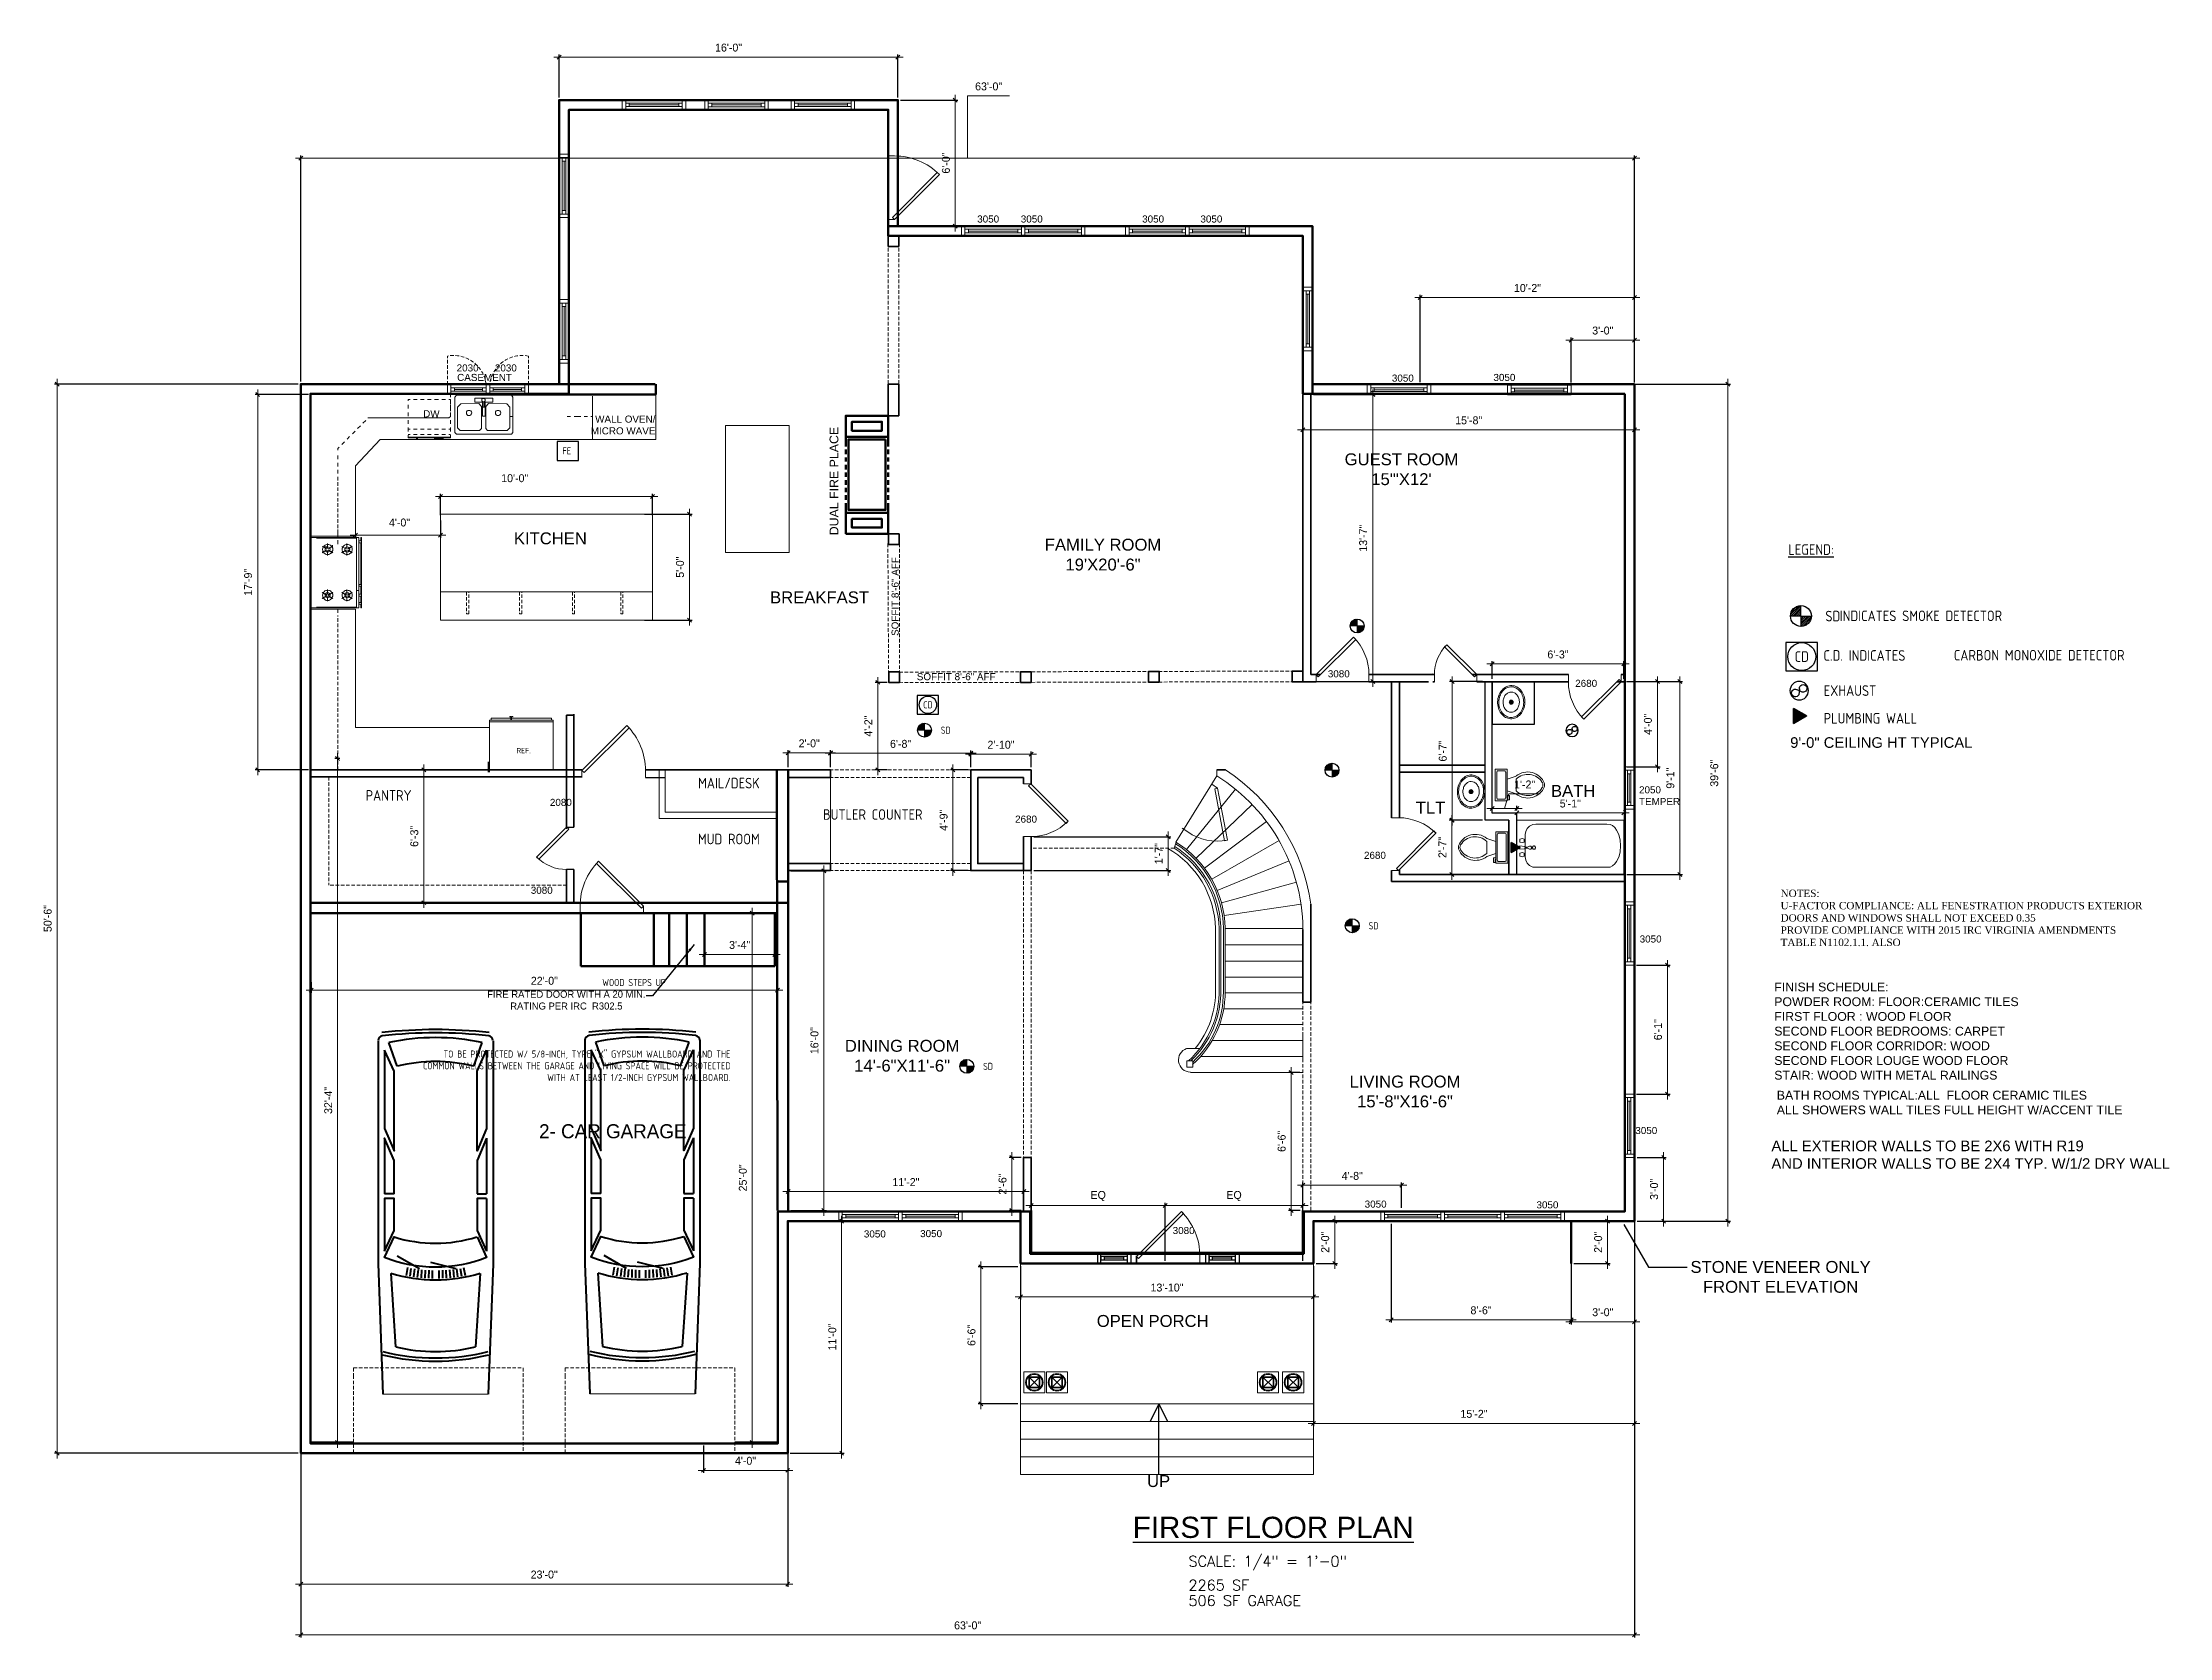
# Model space of a CAD drawing. Extents: x 4834 to 12794, y 1436 to 32221.
# Drawn here: x 7292 to 8498, y 3442 to 4346 of the extents above; entities that cross this region are included whole.
import ezdxf

# ---------------------------------------------------------------- set-up
doc = ezdxf.new("R2010")
doc.units = 0
doc.header["$LTSCALE"] = 8
doc.header["$MEASUREMENT"] = 0
doc.linetypes.add('HIDDEN', pattern=[0.375, 0.25, -0.125])
doc.linetypes.add('Hidden (½x)', pattern=[0.1875, 0.125, -0.0625])
doc.layers.get('0').update_dxf_attribs({"lineweight": 9})
doc.layers.get('DefPoints').update_dxf_attribs({"color": 17})
for name, color, linetype in [('1-N-FRAMING-TXT', 4, 'Continuous'), ('A-WALLS.', 7, 'Continuous'), ('D-MISC', 1, 'Continuous'), ('Electrical - New', 3, 'Continuous'), ('NOTES', 2, 'Continuous'), ('P', 7, 'Continuous'), ('s-text', 6, 'Continuous'), ('WALLELEV1-2', 7, 'Continuous')]:
    doc.layers.add(name, color=color, linetype=linetype)
for name, color, linetype, lineweight in [('A-stairs', 30, 'Continuous', 13), ('A-WALL', 7, 'Continuous', 40), ('A-Wall-New', 1, 'Continuous', 50), ('A-Wall-Partition', 3, 'Continuous', 35), ('A-windoor', 2, 'Continuous', 13), ('AFURNITURE', 134, 'Continuous', 18), ('Details', 2, 'Continuous', 15), ('DIM', 8, 'Continuous', 5), ('DIMENSION', 9, 'Continuous', 9), ('door', 43, 'Continuous', 13), ('hatch', 8, 'Continuous', 13), ('HATCH 2', 56, 'Continuous', 5), ('TEXT', 6, 'Continuous', 25)]:
    doc.layers.add(name, color=color, linetype=linetype, lineweight=lineweight)
doc.styles.add('ARCHITXT', font='ARCHITXT.SHX', dxfattribs={"height": 2})
doc.styles.add('DIM60', font='romans.shx', dxfattribs={"height": 6})
doc.styles.add('DIMTEXT', font='archstyl', dxfattribs={"width": 0.75})
doc.styles.add('PDF Arial', font='arial.ttf')
doc.styles.get("Standard").update_dxf_attribs({"font": 'stylu.ttf'})
doc.styles.add('TITLE', font='arial.ttf', dxfattribs={"height": 12})
doc.dimstyles.new('Forum 24', dxfattribs={"dimscale": 24, "dimtxt": 0.1875, "dimasz": 0.09375, "dimexe": 0.0625, "dimexo": 0.0625, "dimgap": 0.125, "dimtad": 1, "dimdec": 4, "dimrnd": 1, "dimzin": 7, "dimdsep": 46, "dimlunit": 4, "dimtxsty": 'Standard', "dimblk": 'OBLIQUE', "dimblk1": 'DIMTICK', "dimblk2": 'OBLIQUE', "dimcen": -0.0625, "dimdle": 0.125, "dimclrd": 256, "dimclre": 256, "dimclrt": 256, "dimadec": 0, "dimazin": 0, "dimtfac": 1, "dimtdec": 4, "dimtmove": 1, "dimatfit": 3, "dimfxl": 0.0625, "dimtvp": 1.2, "dimfrac": 2, "dimtolj": 1, "dimtzin": 7, "dimlwd": 13, "dimarcsym": 0})
doc.dimstyles.new('L_48', dxfattribs={"dimscale": 48, "dimtxt": 0.09375, "dimasz": 0.09375, "dimexe": 0.0625, "dimexo": 0.0625, "dimgap": 0.0625, "dimtad": 1, "dimdec": 4, "dimrnd": 0.125, "dimzin": 7, "dimdsep": 46, "dimlunit": 4, "dimtxsty": 'DIMTEXT', "dimblk1": 'DIMTICK', "dimblk2": 'DIMTICK', "dimsah": 1, "dimcen": 0.0625, "dimdle": 0.125, "dimclrd": 256, "dimclre": 256, "dimclrt": 4, "dimadec": 0, "dimazin": 0, "dimtfac": 1, "dimtdec": 4, "dimtmove": 2, "dimatfit": 3, "dimfxl": 1, "dimtvp": 1.2, "dimfrac": 2, "dimtolj": 1, "dimtzin": 7, "dimarcsym": 0})

msp = doc.modelspace()

# ---------------------------------------------------------------- texts
at = {"layer": 'A-Wall-New', "lineweight": 70, "insert": (7738.14259, 4066.58283), "char_height": 5.0107422, "attachment_point": 1, "rotation": 90, "style": 'PDF Arial'}
msp.add_mtext('DUAL FIRE PLACE', dxfattribs=at)
at = {"layer": 'A-WALLS.', "color": 7, "linetype": 'Continuous', "lineweight": 25, "style": 'DIM60'}
for s, p in [('SCALE: 1/4" = 1\'-0" ', (7941.57401, 3481.96876)), ('2265 SF', (7941.57401, 3468.40089)), ('506 SF GARAGE', (7941.57401, 3459.60885))]:
    msp.add_text(s, height=6, dxfattribs=at).set_placement(p)
at = {"layer": 'TEXT'}
for s, insert, char_height, width, attachment_point in [('{\\fArial|b0|i0|c0|p34;3050}', (7821.82908, 4247.86568), 3.9999982, 7.105427357601002e-14, 1), ('{\\fArial|b0|i0|c0|p34;3050}', (7846.52549, 4247.86568), 3.9999982, 7.105427357601002e-14, 1), ('{\\fArial|b0|i0|c0|p34;3050}', (7915.32174, 4247.86568), 3.9999982, 7.105427357601002e-14, 1), ('{\\fArial|b0|i0|c0|p34;3050}', (7948.3401, 4247.86568), 3.9999982, 7.105427357601002e-14, 1), ('{\\fArial|b0|i0|c0|p34;2030}', (7526.77991, 4163.43892), 3.9999982, 7.105427357601002e-14, 1), ('{\\fArial|b0|i0|c0|p34;2030}', (7548.45015, 4163.43892), 3.9999982, 7.105427357601002e-14, 1), ('{\\fArial|b0|i0|c0|p34;CASEMENT}', (7527.05136, 4158.06208), 3.9999982, 7.105427357601002e-14, 1), ('{\\fArial|b0|i0|c0|p34;3050}', (8056.85377, 4157.67919), 3.9999982, 7.105427357601002e-14, 1), ('{\\fArial|b0|i0|c0|p34;3050}', (8114.42514, 4158.05679), 3.9999982, 7.105427357601002e-14, 1), ('{\\fArial|b0|i0|c0|p34;DW}', (7507.80126, 4137.4686), 4, 61.280348, 1), ('{\\fArial|b0|i0|c0|p34;WALL OVEN/\\PMICRO WAVE}', (7639.43538, 4134.43884), 4, 61.280348, 3), ('{\\fArial|b0|i0|c0|p34;\\H1.5x;GUEST ROOM\\P15\'"X12\'}', (8062.29423, 4103.96319), 4.5, 111.9107981, 5), ('{\\fArial|b0|i0|c0|p34;\\H1.5x;KITCHEN}', (7579.90536, 4064.78413), 4.5, 121.9107981, 5), ('{\\fArial|b0|i0|c0|p34;\\H1.5x;FAMILY ROOM\\P19\'X20\'-6"}', (7893.13353, 4055.5611), 4.5, 121.9107981, 5), ('{\\fArial|b0|i0|c0|p34;\\H1.5x;BREAKFAST}', (7732.45872, 4031.32734), 4.5, 121.9107981, 5), ('{\\fArial|b0|i0|c0|p34;SOFFIT 8\'-6" AFF}', (7832.24012, 3988.41818), 4, 61.280348, 3), ('{\\fArial|b0|i0|c0|p34;3080}', (8020.55249, 3990.05263), 3.9999982, 7.105427357601002e-14, 1), ('{\\fArial|b0|i0|c0|p34;2680}', (8160.77392, 3984.63686), 3.9999982, 7.105427357601002e-14, 1), ('{\\fArial|b0|i0|c0|p34;9\'-0" CEILING HT TYPICAL}', (8282.60476, 3952.07923), 5.9999974, 1.06581410364015e-13, 1), ('{\\fArial|b0|i0|c0|p34;\\H1.5x;BATH}', (8159.59881, 3921.66457), 4.5, 121.9107981, 5), ('{\\fArial|b0|i0|c0|p34;2050\\PTEMPER}', (8196.94037, 3924.2865), 3.9999982, 7.105427357601002e-14, 1), ('{\\fArial|b0|i0|c0|p34;2080}', (7579.62522, 3917.15925), 3.9999982, 7.105427357601002e-14, 1), ('{\\fArial|b0|i0|c0|p34;2680}', (7843.29339, 3907.68321), 3.9999982, 7.105427357601002e-14, 1), ('{\\fArial|b0|i0|c0|p34;\\H1.5x;TLT}', (8078.75843, 3912.09598), 4.5, 121.9107981, 5), ('{\\fArial|b0|i0|c0|p34;2680}', (8041.04349, 3887.14965), 3.9999982, 7.105427357601002e-14, 1), ('{\\fArial|b0|i0|c0|p34;3080}', (7568.79007, 3867.33419), 3.9999982, 7.105427357601002e-14, 1), ('\\pxql;{\\fTimes New Roman|b0|i0|c0|p18;\\H0.83333x;\\C0;NOTES:\\PU-FACTOR COMPLIANCE: ALL FENESTRATION PRODUCTS EXTERIOR DOORS AND WINDOWS SHALL NOT EXCEED 0.35\\PPROVIDE COMPLIANCE WITH 2015 IRC VIRGINIA AMENDMENTS TABLE N1102.1.1. ALSO }', (8381.06754, 3865.66756), 4.9999978, 207.7351613, 2), ('{\\fArial|b0|i0|c0|p34;3050}', (8197.30197, 3839.71385), 3.9999982, 7.105427357601002e-14, 1), ('\\pxql;{\\fArial|b0|i0|c0|p34;FINISH SCHEDULE:\\PPOWDER ROOM: FLOOR:CERAMIC TILES\\PFIRST FLOOR : WOOD FLOOR\\PSECOND FLOOR BEDROOMS: CARPET\\PSECOND FLOOR CORRIDOR: WOOD\\PSECOND FLOOR LOUGE WOOD FLOOR\\PSTAIR: WOOD WITH METAL RAILINGS}', (8377.44903, 3812.99796), 4.9999978, 207.7351613, 2), ('{\\fArial|b0|i0|c0|p34;\\H1.5x;DINING ROOM\\P14\'-6"X11\'-6"}', (7779.25611, 3771.48982), 4.5, 108.9107981, 5), ('{\\fArial|b0|i0|c0|p34;\\H1.5x;LIVING ROOM\\P15\'-8"X16\'-6"}', (8064.28938, 3751.22431), 4.5, 121.9107981, 5), ('\\pxql;{\\fArial|b0|i0|c0|p34;BATH ROOMS TYPICAL:ALL  FLOOR CERAMIC TILES\\PALL SHOWERS WALL TILES FULL HEIGHT W/ACCENT TILE }', (8378.88381, 3751.64905), 4.9999978, 207.7351613, 2), ('\\A1;2- CAR GARAGE', (7615.27383, 3728.66416), 7.9715734, 215.9601936, 5), ('{\\fArial|b0|i0|c0|p34;3050}', (8194.8465, 3731.14125), 3.9999982, 7.105427357601002e-14, 1), ('{\\fArial|b0|i0|c0|p34;\\H1.5x;ALL EXTERIOR WALLS TO BE 2X6 WITH R19\\PAND INTERIOR WALLS TO BE 2X4 TYP. W/1/2 DRY WALL}', (8271.99328, 3723.42848), 3.9999982, 7.105427357601002e-14, 1), ('{\\fArial|b0|i0|c0|p34;3050}', (8041.44483, 3689.4335), 3.9999982, 7.105427357601002e-14, 1), ('{\\fArial|b0|i0|c0|p34;3050}', (8138.82152, 3689.00089), 3.9999982, 7.105427357601002e-14, 1), ('{\\fArial|b0|i0|c0|p34;3050}', (7757.58748, 3672.51026), 3.9999982, 7.105427357601002e-14, 1), ('{\\fArial|b0|i0|c0|p34;3050}', (7789.48657, 3672.70098), 3.9999982, 7.105427357601002e-14, 1), ('{\\fArial|b0|i0|c0|p34;3080}', (7932.62275, 3674.45163), 3.9999982, 7.105427357601002e-14, 1), ('{\\fArial|b0|i0|c0|p34;\\H1.5x;STONE VENEER ONLY FRONT ELEVATION}', (8277.16509, 3646.12963), 4.5, 121.9107981, 5), ('{\\fArial|b0|i0|c0|p34;\\H1.5x;OPEN PORCH}', (7921.28601, 3621.13787), 4.5, 121.9107981, 5), ('{\\fArial|b0|i0|c0|p34;\\H1.5x;UP}', (7924.62526, 3530.3592), 4.5, 121.9107981, 5)]:
    msp.add_mtext(s, dxfattribs=dict(at, insert=insert, char_height=char_height, width=width, attachment_point=attachment_point))
at = {"layer": 'TEXT', "style": 'ARCHITXT'}
for s, insert, char_height, width, attachment_point in [('FE', (7589.20348, 4116.4166), 4, 5, 2), ('CD', (8289.18501, 4000.79957), 6, 7.5, 2), ('CD', (7793.88657, 3972.47322), 4, 5, 2), ('\\A1;REF.', (7564.76083, 3942.99303), 3, 72.8976643, 8), ('\\A1;PANTRY', (7488.23009, 3922.11223), 6, 131.4302065, 2), ('\\A1;MAIL/DESK', (7681.0573, 3929.08883), 6, 131.4302065, 2), ('\\A1;BUTLER COUNTER', (7762.60819, 3911.27596), 6, 131.4302065, 2), ('\\A1;MUD ROOM', (7681.0573, 3897.37892), 6, 131.4302065, 2), ('\\A1;WOOD STEPS UP', (7627.32016, 3815.0341), 4, 53.8134079, 2), ('{\\fStylus BT|b0|i0|c0|p34;FIRE RATED DOOR WITH A 20 MIN. RATING PER IRC  R302.5}', (7588.95554, 3808.38562), 4, 92.5887374, 2), ('{\\C0;TO BE PROTECTED W/ 5/8-INCH, TYPE "X" GYPSUM WALLBOARD AND THE COMMON WALLS BETWEEN THE GARAGE AND LIVING SPACE WILL BE PROTECTED WITH AT LEAST 1/2-INCH GYPSUM WALLBOARD.\\P\\fTimes New Roman|b0|i0|c0|p18;\\~}', (7681.95947, 3774.5), 4, 178.4352497, 3)]:
    msp.add_mtext(s, dxfattribs=dict(at, insert=insert, char_height=char_height, width=width, attachment_point=attachment_point))
at = {"layer": 'TEXT', "insert": (7773.27985, 4054.1764), "char_height": 4, "width": 61.280348, "attachment_point": 3, "rotation": 90}
msp.add_mtext('{\\fArial|b0|i0|c0|p34;SOFFIT 8\'-6" AFF}', dxfattribs=at)
at = {"layer": 'TEXT', "attachment_point": 1, "style": 'ARCHITXT'}
for s, insert, char_height, line_spacing_factor in [('{\\L\\C6;LEGEND:}', (8281.54126, 4061.47353), 6, 1.004016), ('{\\C6;\\lSD}', (8302.56724, 4023.76769), 6, 1.004016), ('     INDICATES SMOKE DETECTOR', (8294.45272, 4023.90837), 6, 0.96736), ('EXHAUST', (8301.6175, 3981.5219), 6, 0.96736), ('{\\C6;\\lSD}', (7801.14322, 3958.07381), 4, 1.004016), ('PLUMBING WALL', (8301.6175, 3965.84281), 6, 0.96736), ('{\\C6;\\lSD}', (8043.64934, 3847.21174), 4, 1.004016), ('{\\C6;\\lSD}', (7825.14405, 3767.51003), 4, 1.004016)]:
    msp.add_mtext(s, dxfattribs=dict(at, insert=insert, char_height=char_height, line_spacing_factor=line_spacing_factor))
at = {"layer": 'TEXT', "char_height": 6, "attachment_point": 1, "style": 'ARCHITXT'}
for s, insert in [('{\\C6;C.D.} INDICATES', (8301.48149, 4001.44969)), (' CARBON MONOXIDE DETECTOR', (8372.13075, 4001.58319))]:
    msp.add_mtext(s, dxfattribs=dict(at, insert=insert))
at = {"layer": 'WALLELEV1-2', "color": 4, "insert": (7989.59595, 3510.18658), "char_height": 12, "width": 247.4081515, "attachment_point": 2, "style": 'TITLE'}
msp.add_mtext('\\A1;{\\LFIRST FLOOR PLAN}', dxfattribs=at)

# ---------------------------------------------------------------- blocks, each defined once
blk = doc.blocks.new('Exhaust Vent')
for p, q in [((-0.62, 4.19), (0.62, 4.78)), ((-0.06, 5.17), (0.21, 2.96))]:
    blk.add_line(p, q)
blk.add_circle((0, 4.5), 3.5)
for centre, start, end in [((-1.49, 5.34), 352.93511, 307.06489), ((1.49, 3.63), 207.64316, 127.06489)]:
    blk.add_arc(centre, 1.44, start, end)
blk = doc.blocks.new('_Oblique')
at = {"color": 0, "linetype": 'ByBlock', "lineweight": -2}
blk.add_line((-0.5, -0.5), (0.5, 0.5), dxfattribs=at)
blk = doc.blocks.new('*D433')
at = {"layer": 'DefPoints', "color": 0, "transparency": 16777216}
for p in [(8194.4, 3677.8), (8012.4, 3653.8), (8194.4, 3563.1)]:
    blk.add_point(p, dxfattribs=at)
at = {"layer": 'DIM', "lineweight": -2, "transparency": 16777216}
for p, q in [((8194.4, 3676.3), (8194.4, 3561.6)), ((8012.4, 3652.3), (8012.4, 3561.6))]:
    blk.add_line(p, q, dxfattribs=at)
at = {"layer": 'DIM', "lineweight": 13, "transparency": 16777216}
blk.add_line((8009.4, 3563.1), (8197.4, 3563.1), dxfattribs=at)
at = {"layer": 'DIM', "lineweight": 13, "transparency": 16777216, "xscale": 2.25, "yscale": 2.25, "zscale": 2.25, "rotation": 180}
blk.add_blockref('_Oblique', (8012.4, 3563.1), dxfattribs=at)
at = {"layer": 'DIM', "lineweight": 13, "transparency": 16777216, "xscale": 2.25, "yscale": 2.25, "zscale": 2.25}
blk.add_blockref('_Oblique', (8194.4, 3563.1), dxfattribs=at)
at = {"layer": 'DIM', "transparency": 16777216, "insert": (8103.4, 3568.5), "char_height": 4.5, "attachment_point": 5}
blk.add_mtext('\\A1;15\'-2"', dxfattribs=at)
blk = doc.blocks.new('DIMTICK')
for p, q in [((-1, 0), (1, 0)), ((0, 1), (0, -1))]:
    blk.add_line(p, q)
at = {"const_width": 0.141}
blk.add_lwpolyline([(0.71, 0.71), (-0.71, -0.71)], dxfattribs=at)
blk = doc.blocks.new('*D434')
at = {"layer": 'DefPoints', "color": 0, "transparency": 16777216}
for p in [(8180.6, 4152.3), (8194.4, 3677.8), (8247.3, 3677.8)]:
    blk.add_point(p, dxfattribs=at)
at = {"layer": 'DIM', "lineweight": -2, "transparency": 16777216}
for p, q in [((8182.1, 4152.3), (8248.8, 4152.3)), ((8195.9, 3677.8), (8248.8, 3677.8))]:
    blk.add_line(p, q, dxfattribs=at)
at = {"layer": 'DIM', "lineweight": 13, "transparency": 16777216}
blk.add_line((8247.3, 4155.3), (8247.3, 3674.8), dxfattribs=at)
at = {"layer": 'DIM', "lineweight": 13, "transparency": 16777216, "xscale": 2.25, "yscale": 2.25, "zscale": 2.25}
for p, rotation in [((8247.3, 4152.3), 90), ((8247.3, 3677.8), 270)]:
    blk.add_blockref('_Oblique', p, dxfattribs=dict(at, rotation=rotation))
at = {"layer": 'DIM', "transparency": 16777216, "insert": (8239.6, 3931.7), "char_height": 4.5, "attachment_point": 5, "rotation": 90}
blk.add_mtext('\\A1;39\'-6"', dxfattribs=at)
blk = doc.blocks.new('*D435')
at = {"layer": 'DefPoints', "color": 0, "transparency": 16777216}
for p in [(8194.4, 3677.8), (7438.4, 3570.3), (7438.4, 3443.3)]:
    blk.add_point(p, dxfattribs=at)
at = {"layer": 'DIM', "lineweight": -2, "transparency": 16777216}
for p, q in [((8194.4, 3676.3), (8194.4, 3441.8)), ((7438.4, 3568.8), (7438.4, 3441.8))]:
    blk.add_line(p, q, dxfattribs=at)
at = {"layer": 'DIM', "lineweight": 13, "transparency": 16777216}
blk.add_line((8197.4, 3443.3), (7435.4, 3443.3), dxfattribs=at)
at = {"layer": 'DIM', "lineweight": 13, "transparency": 16777216, "xscale": 2.25, "yscale": 2.25, "zscale": 2.25, "rotation": 180}
blk.add_blockref('_Oblique', (7438.4, 3443.3), dxfattribs=at)
at = {"layer": 'DIM', "lineweight": 13, "transparency": 16777216, "xscale": 2.25, "yscale": 2.25, "zscale": 2.25}
blk.add_blockref('_Oblique', (8194.4, 3443.3), dxfattribs=at)
at = {"layer": 'DIM', "transparency": 16777216, "insert": (7816.4, 3448.6), "char_height": 4.5, "attachment_point": 5}
blk.add_mtext('\\A1;63\'-0"', dxfattribs=at)
blk = doc.blocks.new('*U184')
for p, q in [((0, 0), (0, -4)), ((30, 0), (30, -4))]:
    blk.add_line(p, q)
blk.add_lwpolyline([(0, 0), (21.2, 21.2), (22.5, 20), (1.2, -1.2)], close=True)
blk.add_arc((0, 0), 30, 0, 45)
blk = doc.blocks.new('*D441')
at = {"layer": 'DefPoints', "color": 0, "transparency": 16777216}
for p in [(7444.4, 3814.8), (7708.6, 3814.8), (7444.4, 3808.7)]:
    blk.add_point(p, dxfattribs=at)
at = {"layer": 'DIM', "lineweight": -2, "transparency": 16777216}
for p, q in [((7444.4, 3813.3), (7444.4, 3807.2)), ((7708.6, 3813.3), (7708.6, 3807.2))]:
    blk.add_line(p, q, dxfattribs=at)
at = {"layer": 'DIM', "lineweight": 13, "transparency": 16777216}
blk.add_line((7711.6, 3808.7), (7441.4, 3808.7), dxfattribs=at)
at = {"layer": 'DIM', "lineweight": 13, "transparency": 16777216, "xscale": 2.25, "yscale": 2.25, "zscale": 2.25, "rotation": 180}
blk.add_blockref('_Oblique', (7444.4, 3808.7), dxfattribs=at)
at = {"layer": 'DIM', "lineweight": 13, "transparency": 16777216, "xscale": 2.25, "yscale": 2.25, "zscale": 2.25}
blk.add_blockref('_Oblique', (7708.6, 3808.7), dxfattribs=at)
at = {"layer": 'DIM', "transparency": 16777216, "insert": (7576.5, 3814), "char_height": 4.5, "attachment_point": 5}
blk.add_mtext('\\A1;22\'-0"', dxfattribs=at)
blk = doc.blocks.new('*D442')
at = {"layer": 'DefPoints', "color": 0, "transparency": 16777216}
for p in [(7462.1, 3940.1), (7455.8, 3552.3), (7459.3, 3552.3)]:
    blk.add_point(p, dxfattribs=at)
at = {"layer": 'DIM', "lineweight": 13, "transparency": 16777216}
blk.add_line((7459.3, 3943.1), (7459.3, 3549.3), dxfattribs=at)
at = {"layer": 'DIM', "lineweight": -2, "transparency": 16777216}
for p, q in [((7460.6, 3940.1), (7457.8, 3940.1)), ((7457.3, 3552.3), (7460.8, 3552.3))]:
    blk.add_line(p, q, dxfattribs=at)
at = {"layer": 'DIM', "lineweight": 13, "transparency": 16777216, "xscale": 2.25, "yscale": 2.25, "zscale": 2.25}
for p, rotation in [((7459.3, 3940.1), 90), ((7459.3, 3552.3), 270)]:
    blk.add_blockref('_Oblique', p, dxfattribs=dict(at, rotation=rotation))
at = {"layer": 'DIM', "transparency": 16777216, "insert": (7454, 3746.2), "char_height": 4.5, "attachment_point": 5, "rotation": 90}
blk.add_mtext('\\A1;32\'-4"', dxfattribs=at)
blk = doc.blocks.new('*D443')
at = {"layer": 'DefPoints', "color": 0, "transparency": 16777216}
for p in [(7631.8, 4078.5), (7658.8, 4078.5), (7631.8, 4018.5)]:
    blk.add_point(p, dxfattribs=at)
at = {"layer": 'DIM', "lineweight": -2, "transparency": 16777216}
for p, q in [((7633.3, 4078.5), (7660.3, 4078.5)), ((7633.3, 4018.5), (7660.3, 4018.5))]:
    blk.add_line(p, q, dxfattribs=at)
at = {"layer": 'DIM', "lineweight": 13, "transparency": 16777216}
blk.add_line((7658.8, 4015.5), (7658.8, 4081.5), dxfattribs=at)
at = {"layer": 'DIM', "lineweight": 13, "transparency": 16777216, "xscale": 2.25, "yscale": 2.25, "zscale": 2.25}
for p, rotation in [((7658.8, 4078.5), 90), ((7658.8, 4018.5), 270)]:
    blk.add_blockref('_Oblique', p, dxfattribs=dict(at, rotation=rotation))
at = {"layer": 'DIM', "transparency": 16777216, "insert": (7653.4, 4048.5), "char_height": 4.5, "attachment_point": 5, "rotation": 90}
blk.add_mtext('\\A1;5\'-0"', dxfattribs=at)
blk = doc.blocks.new('*D444')
at = {"layer": 'DefPoints', "color": 0, "transparency": 16777216}
for p in [(7517.7, 4076.5), (7469.4, 4068.6), (7517.7, 4066.6)]:
    blk.add_point(p, dxfattribs=at)
at = {"layer": 'DIM', "lineweight": -2, "transparency": 16777216}
for p, q in [((7517.7, 4075), (7517.7, 4065.1)), ((7469.4, 4067.1), (7469.4, 4065.1))]:
    blk.add_line(p, q, dxfattribs=at)
at = {"layer": 'DIM', "lineweight": 13, "transparency": 16777216}
blk.add_line((7466.4, 4066.6), (7520.7, 4066.6), dxfattribs=at)
at = {"layer": 'DIM', "lineweight": 13, "transparency": 16777216, "xscale": 2.25, "yscale": 2.25, "zscale": 2.25, "rotation": 180}
blk.add_blockref('_Oblique', (7469.4, 4066.6), dxfattribs=at)
at = {"layer": 'DIM', "lineweight": 13, "transparency": 16777216, "xscale": 2.25, "yscale": 2.25, "zscale": 2.25}
blk.add_blockref('_Oblique', (7517.7, 4066.6), dxfattribs=at)
at = {"layer": 'DIM', "transparency": 16777216, "insert": (7494.4, 4073.8), "char_height": 4.5, "attachment_point": 5}
blk.add_mtext('\\A1;4\'-0"', dxfattribs=at)
blk = doc.blocks.new('*D445')
at = {"layer": 'DefPoints', "color": 0, "transparency": 16777216}
for p in [(7637.8, 4088.5), (7517.7, 4076.5), (7637.8, 4076.5)]:
    blk.add_point(p, dxfattribs=at)
at = {"layer": 'DIM', "lineweight": 13, "transparency": 16777216}
blk.add_line((7514.7, 4088.5), (7640.8, 4088.5), dxfattribs=at)
at = {"layer": 'DIM', "lineweight": -2, "transparency": 16777216}
for p, q in [((7517.7, 4078), (7517.7, 4090)), ((7637.8, 4078), (7637.8, 4090))]:
    blk.add_line(p, q, dxfattribs=at)
at = {"layer": 'DIM', "lineweight": 13, "transparency": 16777216, "xscale": 2.25, "yscale": 2.25, "zscale": 2.25, "rotation": 180}
blk.add_blockref('_Oblique', (7517.7, 4088.5), dxfattribs=at)
at = {"layer": 'DIM', "lineweight": 13, "transparency": 16777216, "xscale": 2.25, "yscale": 2.25, "zscale": 2.25}
blk.add_blockref('_Oblique', (7637.8, 4088.5), dxfattribs=at)
at = {"layer": 'DIM', "transparency": 16777216, "insert": (7559.7, 4098.9), "char_height": 4.5, "attachment_point": 5}
blk.add_mtext('\\A1;10\'-0"', dxfattribs=at)
blk = doc.blocks.new('*U558')
for p, q in [((-30, 0), (-30, 4)), ((0, 0), (0, 4))]:
    blk.add_line(p, q)
blk.add_lwpolyline([(0, 0), (-21.2, -21.2), (-22.5, -20), (-1.2, 1.2)], close=True)
blk.add_arc((0, 0), 30, 180, 225)
blk = doc.blocks.new('*U173')
for p, q in [((0, 0), (0, -4)), ((-30, 0), (-30, -4))]:
    blk.add_line(p, q)
blk.add_lwpolyline([(0, 0), (-21.2, 21.2), (-22.5, 20), (-1.2, -1.2)], close=True)
blk.add_arc((0, 0), 30, 135, 180)
blk = doc.blocks.new('*U169')
for p, q in [((-24, 0), (-24, -4)), ((0, 0), (0, -4))]:
    blk.add_line(p, q)
blk.add_lwpolyline([(0, 0), (-17, 17), (-18.2, 15.7), (-1.2, -1.2)], close=True)
blk.add_arc((0, 0), 24, 135, 180)
blk = doc.blocks.new('*U516')
for p, q in [((0, 0), (0, -4)), ((36, 0), (36, -4))]:
    blk.add_line(p, q)
blk.add_lwpolyline([(0, 0), (25.5, 25.5), (26.7, 24.2), (1.2, -1.2)], close=True)
blk.add_arc((0, 0), 36, 360, 45)
blk = doc.blocks.new('*U153')
for p, q in [((-18, 0), (14, 0)), ((-18, -3.75), (-18, -1.75)), ((-18, -1.75), (14, -1.75)), ((14, -3.75), (-18, -3.75)), ((-18, -5.5), (14, -5.5)), ((-16, -1.75), (-16, -3.75)), ((12, -2.75), (-16, -2.75)), ((12, -1.75), (12, -3.75)), ((14, -1.75), (14, -3.75))]:
    blk.add_line(p, q)
blk.add_lwpolyline([(-18, -5.5), (-20, -5.5), (-20, 0), (-18, 0)], close=True)
at = {"extrusion": (0, 0, -1)}
blk.add_lwpolyline([(-14, -5.5), (-16, -5.5), (-16, 0), (-14, 0)], close=True, dxfattribs=at)
blk = doc.blocks.new('*U162')
for p, q in [((-6, 0), (14, 0)), ((-6, -3.75), (-6, -1.75)), ((-6, -1.75), (14, -1.75)), ((14, -3.75), (-6, -3.75)), ((-6, -5.5), (14, -5.5)), ((-4, -1.75), (-4, -3.75)), ((12, -2.75), (-4, -2.75)), ((12, -1.75), (12, -3.75)), ((14, -1.75), (14, -3.75))]:
    blk.add_line(p, q)
blk.add_lwpolyline([(-6, -5.5), (-8, -5.5), (-8, 0), (-6, 0)], close=True)
at = {"extrusion": (0, 0, -1)}
blk.add_lwpolyline([(-14, -5.5), (-16, -5.5), (-16, 0), (-14, 0)], close=True, dxfattribs=at)
blk = doc.blocks.new('*U155')
for p, q in [((-18, 0), (2, 0)), ((-18, -3.75), (-18, -1.75)), ((-18, -1.75), (2, -1.75)), ((2, -3.75), (-18, -3.75)), ((-18, -5.5), (2, -5.5)), ((-16, -1.75), (-16, -3.75)), ((0, -2.75), (-16, -2.75)), ((0, -1.75), (0, -3.75)), ((2, -1.75), (2, -3.75))]:
    blk.add_line(p, q)
blk.add_lwpolyline([(-18, -5.5), (-20, -5.5), (-20, 0), (-18, 0)], close=True)
at = {"extrusion": (0, 0, -1)}
blk.add_lwpolyline([(-2, -5.5), (-4, -5.5), (-4, 0), (-2, 0)], close=True, dxfattribs=at)
blk = doc.blocks.new('*U157')
for p, q in [((-36, 0), (-36, 4)), ((0, 0), (0, 4))]:
    blk.add_line(p, q)
blk.add_lwpolyline([(0, 0), (-25.5, -25.5), (-26.7, -24.2), (-1.2, 1.2)], close=True)
blk.add_arc((0, 0), 36, 180, 225)
blk = doc.blocks.new('*D436')
at = {"layer": 'DefPoints', "color": 0, "transparency": 16777216}
for p in [(8012.4, 3677.8), (8012.4, 3653.8), (8024.5, 3653.8)]:
    blk.add_point(p, dxfattribs=at)
at = {"layer": 'DIM', "lineweight": -2, "transparency": 16777216}
for p, q in [((8013.9, 3677.8), (8026, 3677.8)), ((8013.9, 3653.8), (8026, 3653.8))]:
    blk.add_line(p, q, dxfattribs=at)
at = {"layer": 'DIM', "lineweight": 13, "transparency": 16777216}
blk.add_line((8024.5, 3680.8), (8024.5, 3650.8), dxfattribs=at)
at = {"layer": 'DIM', "lineweight": 13, "transparency": 16777216, "xscale": 2.25, "yscale": 2.25, "zscale": 2.25}
for p, rotation in [((8024.5, 3677.8), 89.99866731085807), ((8024.5, 3653.8), 269.998667310858)]:
    blk.add_blockref('_Oblique', p, dxfattribs=dict(at, rotation=rotation))
at = {"layer": 'DIM', "transparency": 16777216, "insert": (8019.1, 3665.8), "char_height": 4.5, "attachment_point": 5, "rotation": 89.9987}
blk.add_mtext('\\A1;2\'-0"', dxfattribs=at)
blk = doc.blocks.new('*D437')
at = {"layer": 'DefPoints', "color": 0, "transparency": 16777216}
for p in [(7846.4, 3653.8), (8012.4, 3653.8), (7846.4, 3634.8)]:
    blk.add_point(p, dxfattribs=at)
at = {"layer": 'DIMENSION', "lineweight": -2, "transparency": 16777216}
for p, q in [((7846.4, 3652.3), (7846.4, 3633.3)), ((8012.4, 3652.3), (8012.4, 3633.3))]:
    blk.add_line(p, q, dxfattribs=at)
at = {"layer": 'DIMENSION', "lineweight": 13, "transparency": 16777216}
blk.add_line((8015.4, 3634.8), (7843.4, 3634.8), dxfattribs=at)
at = {"layer": 'DIMENSION', "lineweight": 13, "transparency": 16777216, "xscale": 2.25, "yscale": 2.25, "zscale": 2.25}
for p, rotation in [((7846.4, 3634.8), 180.0005007313226), ((8012.4, 3634.8), 0.00050073132264572)]:
    blk.add_blockref('_Oblique', p, dxfattribs=dict(at, rotation=rotation))
at = {"layer": 'DIMENSION', "transparency": 16777216, "insert": (7929.4, 3640.1), "char_height": 4.5, "attachment_point": 5, "rotation": 0.0005}
blk.add_mtext('\\A1;13\'-10"', dxfattribs=at)
blk = doc.blocks.new('*D438')
at = {"layer": 'DefPoints', "color": 0, "transparency": 16777216}
for p in [(7508.1, 3933.6), (7589.1, 3933.6), (7589.1, 3858.3)]:
    blk.add_point(p, dxfattribs=at)
at = {"layer": 'DIM', "lineweight": -2, "transparency": 16777216}
for p, q in [((7587.6, 3933.6), (7506.6, 3933.6)), ((7587.6, 3858.3), (7506.6, 3858.3))]:
    blk.add_line(p, q, dxfattribs=at)
at = {"layer": 'DIM', "lineweight": 13, "transparency": 16777216}
blk.add_line((7508.1, 3855.3), (7508.1, 3936.6), dxfattribs=at)
at = {"layer": 'DIM', "lineweight": 13, "transparency": 16777216, "xscale": 2.25, "yscale": 2.25, "zscale": 2.25}
for p, rotation in [((7508.1, 3933.6), 90), ((7508.1, 3858.3), 270)]:
    blk.add_blockref('_Oblique', p, dxfattribs=dict(at, rotation=rotation))
at = {"layer": 'DIM', "transparency": 16777216, "insert": (7502.8, 3895.9), "char_height": 4.5, "attachment_point": 5, "rotation": 90}
blk.add_mtext('\\A1;6\'-3"', dxfattribs=at)
blk = doc.blocks.new('*D439')
at = {"layer": 'DefPoints', "color": 0, "transparency": 16777216}
for p in [(8158.4, 3677.8), (8194.4, 3680.6), (8194.4, 3620.7)]:
    blk.add_point(p, dxfattribs=at)
at = {"layer": 'DIM', "lineweight": -2, "transparency": 16777216}
for p, q in [((8194.4, 3679.1), (8194.4, 3619.2)), ((8158.4, 3676.3), (8158.4, 3619.2))]:
    blk.add_line(p, q, dxfattribs=at)
at = {"layer": 'DIM', "lineweight": 13, "transparency": 16777216}
blk.add_line((8155.4, 3620.7), (8197.4, 3620.7), dxfattribs=at)
at = {"layer": 'DIM', "lineweight": 13, "transparency": 16777216, "xscale": 2.25, "yscale": 2.25, "zscale": 2.25, "rotation": 180}
blk.add_blockref('_Oblique', (8158.4, 3620.7), dxfattribs=at)
at = {"layer": 'DIM', "lineweight": 13, "transparency": 16777216, "xscale": 2.25, "yscale": 2.25, "zscale": 2.25}
blk.add_blockref('_Oblique', (8194.4, 3620.7), dxfattribs=at)
at = {"layer": 'DIM', "transparency": 16777216, "insert": (8176.4, 3626.1), "char_height": 4.5, "attachment_point": 5}
blk.add_mtext('\\A1;3\'-0"', dxfattribs=at)
blk = doc.blocks.new('*D440')
at = {"layer": 'DefPoints', "color": 0, "transparency": 16777216}
for p in [(8056.4, 3677.8), (8158.4, 3677.8), (8158.4, 3621.9)]:
    blk.add_point(p, dxfattribs=at)
at = {"layer": 'DIM', "lineweight": -2, "transparency": 16777216}
for p, q in [((8056.4, 3676.3), (8056.4, 3620.4)), ((8158.4, 3676.3), (8158.4, 3620.4))]:
    blk.add_line(p, q, dxfattribs=at)
at = {"layer": 'DIM', "lineweight": 13, "transparency": 16777216}
blk.add_line((8053.4, 3621.9), (8161.4, 3621.9), dxfattribs=at)
at = {"layer": 'DIM', "lineweight": 13, "transparency": 16777216, "xscale": 2.25, "yscale": 2.25, "zscale": 2.25, "rotation": 180}
blk.add_blockref('_Oblique', (8056.4, 3621.9), dxfattribs=at)
at = {"layer": 'DIM', "lineweight": 13, "transparency": 16777216, "xscale": 2.25, "yscale": 2.25, "zscale": 2.25}
blk.add_blockref('_Oblique', (8158.4, 3621.9), dxfattribs=at)
at = {"layer": 'DIM', "transparency": 16777216, "insert": (8107.4, 3627.2), "char_height": 4.5, "attachment_point": 5}
blk.add_mtext('\\A1;8\'-6"', dxfattribs=at)
blk = doc.blocks.new('*D446')
at = {"layer": 'DefPoints', "color": 0, "transparency": 16777216}
for p in [(7848.2, 3713.8), (7841.5, 3683.8), (7848.2, 3683.8)]:
    blk.add_point(p, dxfattribs=at)
at = {"layer": 'DIM', "lineweight": -2, "transparency": 16777216}
for p, q in [((7846.7, 3713.8), (7840, 3713.8)), ((7846.7, 3683.8), (7840, 3683.8))]:
    blk.add_line(p, q, dxfattribs=at)
at = {"layer": 'DIM', "lineweight": 13, "transparency": 16777216}
blk.add_line((7841.5, 3716.8), (7841.5, 3680.8), dxfattribs=at)
at = {"layer": 'DIM', "lineweight": 13, "transparency": 16777216, "xscale": 2.25, "yscale": 2.25, "zscale": 2.25}
for p, rotation in [((7841.5, 3713.8), 90), ((7841.5, 3683.8), 270)]:
    blk.add_blockref('_Oblique', p, dxfattribs=dict(at, rotation=rotation))
at = {"layer": 'DIM', "transparency": 16777216, "insert": (7836.2, 3698.8), "char_height": 4.5, "attachment_point": 5, "rotation": 90}
blk.add_mtext('\\A1;2\'-6"', dxfattribs=at)
blk = doc.blocks.new('*U170')
for p, q in [((0, 0), (0, -4)), ((24, 0), (24, -4))]:
    blk.add_line(p, q)
blk.add_lwpolyline([(0, 0), (17, 17), (18.2, 15.7), (1.2, -1.2)], close=True)
blk.add_arc((0, 0), 24, 0, 45)
blk = doc.blocks.new('*U164')
for p, q in [((0, 0), (0, 4)), ((30, 0), (30, 4))]:
    blk.add_line(p, q)
blk.add_lwpolyline([(0, 0), (21.2, -21.2), (22.5, -20), (1.2, 1.2)], close=True)
blk.add_arc((0, 0), 30, 315, 360)
blk = doc.blocks.new('Sink - Oval top')
for p, q in [((-1, 0), (1, 0)), ((0, 1), (0, -1))]:
    blk.add_line(p, q)
at = {"linetype": 'Continuous'}
for points in [[(-12.2, 0.4, 0.117634), (-11.5, -3.4, 0.104469), (-8.9, -6.8, 0.090016), (-5.1, -9.1, 0.08192), (-0.3, -10, 0.08192), (4.5, -9.4, 0.090016), (8.4, -7.4, 0.104469), (11.2, -4.1, 0.117634), (12.2, -0.4, 0.117634), (11.5, 3.4, 0.104469), (8.9, 6.8, 0.090016), (5.1, 9.1, 0.08192), (0.3, 10, 0.08192), (-4.5, 9.4, 0.090016), (-8.4, 7.4, 0.104469), (-11.2, 4.1, 0.117634)], [(-11.3, 0.2, 0.118622), (-10.5, -3.3, 0.104678), (-8.1, -6.4, 0.089562), (-4.5, -8.4, 0.081185), (-0.1, -9.2, 0.081185), (4.3, -8.5, 0.089562), (7.9, -6.6, 0.104678), (10.4, -3.5, 0.118622), (11.3, -0.2, 0.118622), (10.5, 3.3, 0.104678), (8.1, 6.4, 0.089562), (4.5, 8.4, 0.081185), (0.1, 9.2, 0.081185), (-4.3, 8.5, 0.089562), (-7.9, 6.6, 0.104678), (-10.4, 3.5, 0.118622)], [(-7.4, 0.1, 0.118283), (-6.9, -2.2, 0.104607), (-5.3, -4.2, 0.089718), (-3, -5.5, 0.081436), (-0.1, -6, 0.081436), (2.8, -5.6, 0.089718), (5.2, -4.3, 0.104607), (6.9, -2.3, 0.118283), (7.4, -0.1, 0.118283), (6.9, 2.2, 0.104607), (5.3, 4.2, 0.089718), (3, 5.5, 0.081436), (0.1, 6, 0.081436), (-2.8, 5.6, 0.089718), (-5.2, 4.3, 0.104607), (-6.9, 2.3, 0.118283)]]:
    blk.add_lwpolyline(points, format="xyb", close=True, dxfattribs=at)
for radius in [1.5, 1]:
    blk.add_circle((0, 0), radius)
blk = doc.blocks.new('Toilet - top')
for p, q in [((-10, -8.5), (-8, -8.5)), ((-10, -9.5), (-10, -8.5)), ((-7, -9.5), (-10, -9.5)), ((-8, -8.5), (-8, -8)), ((-7, -8), (-7, -9.5)), ((-4, -8), (-6, -14)), ((4, -14), (-4, -14)), ((4, -8), (6, -14)), ((9.5, -6), (9.5, -2))]:
    blk.add_line(p, q)
blk.add_lwpolyline([(10.5, -8), (10.5, 0), (-10.5, 0), (-10.5, -8)], close=True)
for points in [[(-9.5, -2), (-9.5, -6)], [(8.5, -1), (-8.5, -1)], [(-8.5, -7), (8.5, -7)]]:
    blk.add_lwpolyline(points)
for centre, radius, start, end in [((-8.6, -1.9), 0.884, 81.8699, 188.1301), ((-8.6, -6.1), 0.884, 171.8699, 278.1301), ((3.5, -21.6), 12.2, 141.4691, 247.9714), ((4.2, -21.8), 11.3, 136.3677, 238.9468), ((-3.5, -21.6), 12.2, 292.0284, 38.5307), ((-4.2, -21.8), 11.3, 301.053, 43.6321), ((8.6, -1.9), 0.884, 351.8699, 98.1301), ((8.6, -6.1), 0.884, 261.8699, 8.1301), ((0, -27.9), 4, 245.7318, 294.2682), ((0, -29), 4, 254.8605, 285.1395)]:
    blk.add_arc(centre, radius, start, end)
blk = doc.blocks.new('*D465')
at = {"layer": 'DefPoints', "color": 0, "transparency": 16777216}
for p in [(7714.4, 3677.8), (7745, 3677.8), (7714.4, 3546.3)]:
    blk.add_point(p, dxfattribs=at)
at = {"layer": 'DIMENSION', "lineweight": -2, "transparency": 16777216}
for p, q in [((7715.9, 3677.8), (7746.5, 3677.8)), ((7715.9, 3546.3), (7746.5, 3546.3))]:
    blk.add_line(p, q, dxfattribs=at)
at = {"layer": 'DIMENSION', "lineweight": 13, "transparency": 16777216}
blk.add_line((7745, 3543.3), (7745, 3680.8), dxfattribs=at)
at = {"layer": 'DIMENSION', "lineweight": 13, "transparency": 16777216, "xscale": 2.25, "yscale": 2.25, "zscale": 2.25}
for p, rotation in [((7745, 3677.8), 90), ((7745, 3546.3), 270)]:
    blk.add_blockref('_Oblique', p, dxfattribs=dict(at, rotation=rotation))
at = {"layer": 'DIMENSION', "transparency": 16777216, "insert": (7739.7, 3612.1), "char_height": 4.5, "attachment_point": 5, "rotation": 90}
blk.add_mtext('\\A1;11\'-0"', dxfattribs=at)
blk = doc.blocks.new('*D466')
at = {"layer": 'DefPoints', "color": 0, "transparency": 16777216}
for p in [(7300.4, 4152.3), (7438.4, 4152.3), (7438.4, 3546.3)]:
    blk.add_point(p, dxfattribs=at)
at = {"layer": 'DIM', "lineweight": -2, "transparency": 16777216}
for p, q in [((7436.9, 4152.3), (7298.9, 4152.3)), ((7436.9, 3546.3), (7298.9, 3546.3))]:
    blk.add_line(p, q, dxfattribs=at)
at = {"layer": 'DIM', "lineweight": 13, "transparency": 16777216}
blk.add_line((7300.4, 3543.3), (7300.4, 4155.3), dxfattribs=at)
at = {"layer": 'DIM', "lineweight": 13, "transparency": 16777216, "xscale": 2.25, "yscale": 2.25, "zscale": 2.25}
for p, rotation in [((7300.4, 4152.3), 90), ((7300.4, 3546.3), 270)]:
    blk.add_blockref('_Oblique', p, dxfattribs=dict(at, rotation=rotation))
at = {"layer": 'DIM', "transparency": 16777216, "insert": (7295, 3849.3), "char_height": 4.5, "attachment_point": 5, "rotation": 90}
blk.add_mtext('\\A1;50\'-6"', dxfattribs=at)
blk = doc.blocks.new('*D467')
at = {"layer": 'DefPoints', "color": 0, "transparency": 16777216}
for p in [(8194.4, 4280.3), (7438.4, 4152.3), (8194.4, 4152.3)]:
    blk.add_point(p, dxfattribs=at)
at = {"layer": 'DIMENSION', "lineweight": 13, "transparency": 16777216}
for p, q in [((7816.4, 4280.3), (7816.4, 4315.6)), ((7816.4, 4315.6), (7840.2, 4315.6)), ((7435.4, 4280.3), (8197.4, 4280.3))]:
    blk.add_line(p, q, dxfattribs=at)
at = {"layer": 'DIMENSION', "lineweight": -2, "transparency": 16777216}
for p, q in [((7438.4, 4153.8), (7438.4, 4281.8)), ((8194.4, 4153.8), (8194.4, 4281.8))]:
    blk.add_line(p, q, dxfattribs=at)
at = {"layer": 'DIMENSION', "lineweight": 13, "transparency": 16777216, "xscale": 2.25, "yscale": 2.25, "zscale": 2.25, "rotation": 180}
blk.add_blockref('_Oblique', (7438.4, 4280.3), dxfattribs=at)
at = {"layer": 'DIMENSION', "lineweight": 13, "transparency": 16777216, "xscale": 2.25, "yscale": 2.25, "zscale": 2.25}
blk.add_blockref('_Oblique', (8194.4, 4280.3), dxfattribs=at)
at = {"layer": 'DIMENSION', "transparency": 16777216, "insert": (7828.3, 4321), "char_height": 4.5, "attachment_point": 5}
blk.add_mtext('\\A1;63\'-0"', dxfattribs=at)
blk = doc.blocks.new('*D468')
at = {"layer": 'DefPoints', "color": 0, "transparency": 16777216}
for p in [(8158.4, 3677.8), (8179.1, 3677.8), (8158.4, 3653.8)]:
    blk.add_point(p, dxfattribs=at)
at = {"layer": 'DIM', "lineweight": -2, "transparency": 16777216}
for p, q in [((8159.9, 3677.8), (8180.6, 3677.8)), ((8159.9, 3653.8), (8180.6, 3653.8))]:
    blk.add_line(p, q, dxfattribs=at)
at = {"layer": 'DIM', "lineweight": 13, "transparency": 16777216}
blk.add_line((8179.1, 3650.8), (8179.1, 3680.8), dxfattribs=at)
at = {"layer": 'DIM', "lineweight": 13, "transparency": 16777216, "xscale": 2.25, "yscale": 2.25, "zscale": 2.25}
for p, rotation in [((8179.1, 3677.8), 90), ((8179.1, 3653.8), 270)]:
    blk.add_blockref('_Oblique', p, dxfattribs=dict(at, rotation=rotation))
at = {"layer": 'DIM', "transparency": 16777216, "insert": (8173.8, 3665.8), "char_height": 4.5, "attachment_point": 5, "rotation": 90}
blk.add_mtext('\\A1;2\'-0"', dxfattribs=at)
blk = doc.blocks.new('*D469')
at = {"layer": '1-N-FRAMING-TXT', "lineweight": 13, "transparency": 16777216}
blk.add_line((7823.9, 3571.2), (7823.9, 3654.8), dxfattribs=at)
at = {"layer": '1-N-FRAMING-TXT', "lineweight": -2, "transparency": 16777216}
for p, q in [((7844.9, 3651.8), (7822.4, 3651.8)), ((7844.9, 3574.2), (7822.4, 3574.2))]:
    blk.add_line(p, q, dxfattribs=at)
at = {"layer": 'DefPoints', "color": 0, "transparency": 16777216}
for p in [(7823.9, 3651.8), (7846.4, 3651.8), (7846.4, 3574.2)]:
    blk.add_point(p, dxfattribs=at)
at = {"layer": '1-N-FRAMING-TXT', "lineweight": 13, "transparency": 16777216, "xscale": 2.25, "yscale": 2.25, "zscale": 2.25}
for p, rotation in [((7823.9, 3651.8), 89.99886803940785), ((7823.9, 3574.2), 269.9988680394079)]:
    blk.add_blockref('_Oblique', p, dxfattribs=dict(at, rotation=rotation))
at = {"layer": '1-N-FRAMING-TXT', "transparency": 16777216, "insert": (7818.6, 3613), "char_height": 4.5, "attachment_point": 5, "rotation": 89.9989}
blk.add_mtext('\\A1;6\'-6"', dxfattribs=at)
blk = doc.blocks.new('*D483')
at = {"layer": 'DefPoints', "color": 0, "transparency": 16777216}
for p in [(7667.2, 3829), (7667.2, 3822.3), (7707.2, 3822.3)]:
    blk.add_point(p, dxfattribs=at)
at = {"layer": 'DIM', "lineweight": 13, "transparency": 16777216}
blk.add_line((7710.2, 3829), (7664.2, 3829), dxfattribs=at)
at = {"layer": 'DIM', "lineweight": -2, "transparency": 16777216}
for p, q in [((7667.2, 3823.8), (7667.2, 3830.5)), ((7707.2, 3823.8), (7707.2, 3830.5))]:
    blk.add_line(p, q, dxfattribs=at)
at = {"layer": 'DIM', "lineweight": 13, "transparency": 16777216, "xscale": 2.25, "yscale": 2.25, "zscale": 2.25}
for p, rotation in [((7667.2, 3829), 179.9743942918137), ((7707.2, 3829), 359.9743942918137)]:
    blk.add_blockref('_Oblique', p, dxfattribs=dict(at, rotation=rotation))
at = {"layer": 'DIM', "transparency": 16777216, "insert": (7687.2, 3834.3), "char_height": 4.5, "attachment_point": 5, "rotation": 359.9744}
blk.add_mtext('\\A1;3\'-4"', dxfattribs=at)
blk = doc.blocks.new('*D476')
at = {"layer": 'DefPoints', "color": 0, "transparency": 16777216}
for p in [(7818.2, 3942.5), (7818.2, 3933.6), (7852.4, 3933.6)]:
    blk.add_point(p, dxfattribs=at)
at = {"layer": 'DIM', "lineweight": 13, "transparency": 16777216}
blk.add_line((7855.4, 3942.5), (7815.2, 3942.5), dxfattribs=at)
at = {"layer": 'DIM', "lineweight": -2, "transparency": 16777216}
for p, q in [((7818.2, 3935.1), (7818.2, 3944)), ((7852.4, 3935.1), (7852.4, 3944))]:
    blk.add_line(p, q, dxfattribs=at)
at = {"layer": 'DIM', "lineweight": 13, "transparency": 16777216, "xscale": 2.25, "yscale": 2.25, "zscale": 2.25, "rotation": 180}
blk.add_blockref('_Oblique', (7818.2, 3942.5), dxfattribs=at)
at = {"layer": 'DIM', "lineweight": 13, "transparency": 16777216, "xscale": 2.25, "yscale": 2.25, "zscale": 2.25}
blk.add_blockref('_Oblique', (7852.4, 3942.5), dxfattribs=at)
at = {"layer": 'DIM', "transparency": 16777216, "insert": (7835.3, 3947.8), "char_height": 4.5, "attachment_point": 5}
blk.add_mtext('\\A1;2\'-10"', dxfattribs=at)
blk = doc.blocks.new('*D477')
at = {"layer": 'DefPoints', "color": 0, "transparency": 16777216}
for p in [(7738.6, 3943), (7738.6, 3933.6), (7818.2, 3933.6)]:
    blk.add_point(p, dxfattribs=at)
at = {"layer": 'DIM', "lineweight": 13, "transparency": 16777216}
blk.add_line((7821.2, 3943), (7735.6, 3943), dxfattribs=at)
at = {"layer": 'DIM', "lineweight": -2, "transparency": 16777216}
for p, q in [((7738.6, 3935.1), (7738.6, 3944.5)), ((7818.2, 3935.1), (7818.2, 3944.5))]:
    blk.add_line(p, q, dxfattribs=at)
at = {"layer": 'DIM', "lineweight": 13, "transparency": 16777216, "xscale": 2.25, "yscale": 2.25, "zscale": 2.25, "rotation": 180}
blk.add_blockref('_Oblique', (7738.6, 3943), dxfattribs=at)
at = {"layer": 'DIM', "lineweight": 13, "transparency": 16777216, "xscale": 2.25, "yscale": 2.25, "zscale": 2.25}
blk.add_blockref('_Oblique', (7818.2, 3943), dxfattribs=at)
at = {"layer": 'DIM', "transparency": 16777216, "insert": (7778.4, 3948.3), "char_height": 4.5, "attachment_point": 5}
blk.add_mtext('\\A1;6\'-8"', dxfattribs=at)
blk = doc.blocks.new('*D478')
at = {"layer": 'DefPoints', "color": 0, "transparency": 16777216}
for p in [(7714.6, 3943.3), (7714.6, 3933.6), (7738.6, 3933.6)]:
    blk.add_point(p, dxfattribs=at)
at = {"layer": 'DIM', "lineweight": 13, "transparency": 16777216}
blk.add_line((7741.6, 3943.3), (7711.6, 3943.3), dxfattribs=at)
at = {"layer": 'DIM', "lineweight": -2, "transparency": 16777216}
for p, q in [((7714.6, 3935.1), (7714.6, 3944.8)), ((7738.6, 3935.1), (7738.6, 3944.8))]:
    blk.add_line(p, q, dxfattribs=at)
at = {"layer": 'DIM', "lineweight": 13, "transparency": 16777216, "xscale": 2.25, "yscale": 2.25, "zscale": 2.25, "rotation": 180}
blk.add_blockref('_Oblique', (7714.6, 3943.3), dxfattribs=at)
at = {"layer": 'DIM', "lineweight": 13, "transparency": 16777216, "xscale": 2.25, "yscale": 2.25, "zscale": 2.25}
blk.add_blockref('_Oblique', (7738.6, 3943.3), dxfattribs=at)
at = {"layer": 'DIM', "transparency": 16777216, "insert": (7726.6, 3948.6), "char_height": 4.5, "attachment_point": 5}
blk.add_mtext('\\A1;2\'-0"', dxfattribs=at)
blk = doc.blocks.new('*D479')
at = {"layer": 'DefPoints', "color": 0, "transparency": 16777216}
for p in [(8113.7, 3993.7), (8113.7, 3983.6), (8188.4, 3983.6)]:
    blk.add_point(p, dxfattribs=at)
at = {"layer": 'DIM', "lineweight": 13, "transparency": 16777216}
blk.add_line((8191.4, 3993.7), (8110.7, 3993.7), dxfattribs=at)
at = {"layer": 'DIM', "lineweight": -2, "transparency": 16777216}
for p, q in [((8113.7, 3985.1), (8113.7, 3995.2)), ((8188.4, 3985.1), (8188.4, 3995.2))]:
    blk.add_line(p, q, dxfattribs=at)
at = {"layer": 'DIM', "lineweight": 13, "transparency": 16777216, "xscale": 2.25, "yscale": 2.25, "zscale": 2.25, "rotation": 180}
blk.add_blockref('_Oblique', (8113.7, 3993.7), dxfattribs=at)
at = {"layer": 'DIM', "lineweight": 13, "transparency": 16777216, "xscale": 2.25, "yscale": 2.25, "zscale": 2.25}
blk.add_blockref('_Oblique', (8188.4, 3993.7), dxfattribs=at)
at = {"layer": 'DIM', "transparency": 16777216, "insert": (8151, 3999), "char_height": 4.5, "attachment_point": 5}
blk.add_mtext('\\A1;6\'-3"', dxfattribs=at)
blk = doc.blocks.new('*D480')
at = {"layer": 'DefPoints', "color": 0, "transparency": 16777216}
for p in [(8194.4, 4177.2), (8158.4, 4151.7), (8194.4, 4151.7)]:
    blk.add_point(p, dxfattribs=at)
at = {"layer": 'DIM', "lineweight": 13, "transparency": 16777216}
blk.add_line((8155.4, 4177.2), (8197.4, 4177.2), dxfattribs=at)
at = {"layer": 'DIM', "lineweight": -2, "transparency": 16777216}
for p, q in [((8158.4, 4153.2), (8158.4, 4178.7)), ((8194.4, 4153.2), (8194.4, 4178.7))]:
    blk.add_line(p, q, dxfattribs=at)
at = {"layer": 'DIM', "lineweight": 13, "transparency": 16777216, "xscale": 2.25, "yscale": 2.25, "zscale": 2.25, "rotation": 180}
blk.add_blockref('_Oblique', (8158.4, 4177.2), dxfattribs=at)
at = {"layer": 'DIM', "lineweight": 13, "transparency": 16777216, "xscale": 2.25, "yscale": 2.25, "zscale": 2.25}
blk.add_blockref('_Oblique', (8194.4, 4177.2), dxfattribs=at)
at = {"layer": 'DIM', "transparency": 16777216, "insert": (8176.4, 4182.6), "char_height": 4.5, "attachment_point": 5}
blk.add_mtext('\\A1;3\'-0"', dxfattribs=at)
blk = doc.blocks.new('*D481')
at = {"layer": 'DefPoints', "color": 0, "transparency": 16777216}
for p in [(8194.4, 4201.4), (8072.9, 4151.8), (8194.4, 4151.8)]:
    blk.add_point(p, dxfattribs=at)
at = {"layer": 'DIM', "lineweight": 13, "transparency": 16777216}
blk.add_line((8069.9, 4201.4), (8197.4, 4201.4), dxfattribs=at)
at = {"layer": 'DIM', "lineweight": -2, "transparency": 16777216}
for p, q in [((8072.9, 4153.3), (8072.9, 4202.9)), ((8194.4, 4153.3), (8194.4, 4202.9))]:
    blk.add_line(p, q, dxfattribs=at)
at = {"layer": 'DIM', "lineweight": 13, "transparency": 16777216, "xscale": 2.25, "yscale": 2.25, "zscale": 2.25, "rotation": 180}
blk.add_blockref('_Oblique', (8072.9, 4201.4), dxfattribs=at)
at = {"layer": 'DIM', "lineweight": 13, "transparency": 16777216, "xscale": 2.25, "yscale": 2.25, "zscale": 2.25}
blk.add_blockref('_Oblique', (8194.4, 4201.4), dxfattribs=at)
at = {"layer": 'DIM', "transparency": 16777216, "insert": (8133.7, 4206.7), "char_height": 4.5, "attachment_point": 5}
blk.add_mtext('\\A1;10\'-2"', dxfattribs=at)
blk = doc.blocks.new('*D482')
at = {"layer": 'DefPoints', "color": 0, "transparency": 16777216}
for p in [(8006.4, 4146.3), (8194.4, 4146.3), (8194.4, 4126.4)]:
    blk.add_point(p, dxfattribs=at)
at = {"layer": 'DIM', "lineweight": -2, "transparency": 16777216}
for p, q in [((8006.4, 4144.8), (8006.4, 4124.9)), ((8194.4, 4144.8), (8194.4, 4124.9))]:
    blk.add_line(p, q, dxfattribs=at)
at = {"layer": 'DIM', "lineweight": 13, "transparency": 16777216}
blk.add_line((8003.4, 4126.4), (8197.4, 4126.4), dxfattribs=at)
at = {"layer": 'DIM', "lineweight": 13, "transparency": 16777216, "xscale": 2.25, "yscale": 2.25, "zscale": 2.25, "rotation": 180}
blk.add_blockref('_Oblique', (8006.4, 4126.4), dxfattribs=at)
at = {"layer": 'DIM', "lineweight": 13, "transparency": 16777216, "xscale": 2.25, "yscale": 2.25, "zscale": 2.25}
blk.add_blockref('_Oblique', (8194.4, 4126.4), dxfattribs=at)
at = {"layer": 'DIM', "transparency": 16777216, "insert": (8100.4, 4131.7), "char_height": 4.5, "attachment_point": 5}
blk.add_mtext('\\A1;15\'-8"', dxfattribs=at)
blk = doc.blocks.new('*D470')
at = {"layer": 'DefPoints', "color": 0, "transparency": 16777216}
for p in [(7808.1, 3933.6), (7818.2, 3933.6), (7818.2, 3876.5)]:
    blk.add_point(p, dxfattribs=at)
at = {"layer": 'DIM', "lineweight": -2, "transparency": 16777216}
for p, q in [((7816.7, 3933.6), (7806.6, 3933.6)), ((7816.7, 3876.5), (7806.6, 3876.5))]:
    blk.add_line(p, q, dxfattribs=at)
at = {"layer": 'DIM', "lineweight": 13, "transparency": 16777216}
blk.add_line((7808.1, 3873.5), (7808.1, 3936.6), dxfattribs=at)
at = {"layer": 'DIM', "lineweight": 13, "transparency": 16777216, "xscale": 2.25, "yscale": 2.25, "zscale": 2.25}
for p, rotation in [((7808.1, 3933.6), 90), ((7808.1, 3876.5), 270)]:
    blk.add_blockref('_Oblique', p, dxfattribs=dict(at, rotation=rotation))
at = {"layer": 'DIM', "transparency": 16777216, "insert": (7802.8, 3905), "char_height": 4.5, "attachment_point": 5, "rotation": 90}
blk.add_mtext('\\A1;4\'-9"', dxfattribs=at)
blk = doc.blocks.new('*D471')
at = {"layer": 'DefPoints', "color": 0, "transparency": 16777216}
for p in [(8006.1, 3762.1), (7999.7, 3683.8), (8006.4, 3683.8)]:
    blk.add_point(p, dxfattribs=at)
at = {"layer": 'DIM', "lineweight": -2, "transparency": 16777216}
for p, q in [((8004.6, 3762.1), (7998.2, 3762.1)), ((8004.9, 3683.8), (7998.2, 3683.8))]:
    blk.add_line(p, q, dxfattribs=at)
at = {"layer": 'DIM', "lineweight": 13, "transparency": 16777216}
blk.add_line((7999.7, 3765.1), (7999.7, 3680.8), dxfattribs=at)
at = {"layer": 'DIM', "lineweight": 13, "transparency": 16777216, "xscale": 2.25, "yscale": 2.25, "zscale": 2.25}
for p, rotation in [((7999.7, 3762.1), 90), ((7999.7, 3683.8), 270)]:
    blk.add_blockref('_Oblique', p, dxfattribs=dict(at, rotation=rotation))
at = {"layer": 'DIM', "transparency": 16777216, "insert": (7994.4, 3723), "char_height": 4.5, "attachment_point": 5, "rotation": 90}
blk.add_mtext('\\A1;6\'-6"', dxfattribs=at)
blk = doc.blocks.new('*D472')
at = {"layer": 'DefPoints', "color": 0, "transparency": 16777216}
for p in [(8062.4, 3698.1), (8006.4, 3683.8), (8062.4, 3683.8)]:
    blk.add_point(p, dxfattribs=at)
at = {"layer": 'DIM', "lineweight": 13, "transparency": 16777216}
blk.add_line((8003.4, 3698.1), (8065.4, 3698.1), dxfattribs=at)
at = {"layer": 'DIM', "lineweight": -2, "transparency": 16777216}
for p, q in [((8006.4, 3685.3), (8006.4, 3699.6)), ((8062.4, 3685.3), (8062.4, 3699.6))]:
    blk.add_line(p, q, dxfattribs=at)
at = {"layer": 'DIM', "lineweight": 13, "transparency": 16777216, "xscale": 2.25, "yscale": 2.25, "zscale": 2.25, "rotation": 180}
blk.add_blockref('_Oblique', (8006.4, 3698.1), dxfattribs=at)
at = {"layer": 'DIM', "lineweight": 13, "transparency": 16777216, "xscale": 2.25, "yscale": 2.25, "zscale": 2.25}
blk.add_blockref('_Oblique', (8062.4, 3698.1), dxfattribs=at)
at = {"layer": 'DIM', "transparency": 16777216, "insert": (8034.4, 3703.4), "char_height": 4.5, "attachment_point": 5}
blk.add_mtext('\\A1;4\'-8"', dxfattribs=at)
blk = doc.blocks.new('*D473')
at = {"layer": 'DefPoints', "color": 0, "transparency": 16777216}
for p in [(8010.9, 4146.3), (8010.9, 3983.6), (8046, 3983.6)]:
    blk.add_point(p, dxfattribs=at)
at = {"layer": 'DIM', "lineweight": 13, "transparency": 16777216}
blk.add_line((8046, 4149.3), (8046, 3980.6), dxfattribs=at)
at = {"layer": 'DIM', "lineweight": -2, "transparency": 16777216}
for p, q in [((8012.4, 4146.3), (8047.5, 4146.3)), ((8012.4, 3983.6), (8047.5, 3983.6))]:
    blk.add_line(p, q, dxfattribs=at)
at = {"layer": 'DIM', "lineweight": 13, "transparency": 16777216, "xscale": 2.25, "yscale": 2.25, "zscale": 2.25}
for p, rotation in [((8046, 4146.3), 90), ((8046, 3983.6), 270)]:
    blk.add_blockref('_Oblique', p, dxfattribs=dict(at, rotation=rotation))
at = {"layer": 'DIM', "transparency": 16777216, "insert": (8040.6, 4064.9), "char_height": 4.5, "attachment_point": 5, "rotation": 90}
blk.add_mtext('\\A1;13\'-7"', dxfattribs=at)
blk = doc.blocks.new('*D484')
at = {"layer": 'DefPoints', "color": 0, "transparency": 16777216}
for p in [(8127.7, 3909), (8188.4, 3909.2), (8188.4, 3909)]:
    blk.add_point(p, dxfattribs=at)
at = {"layer": 'DIM', "lineweight": 13, "transparency": 16777216}
blk.add_line((8124.7, 3909.2), (8191.4, 3909.2), dxfattribs=at)
at = {"layer": 'DIM', "lineweight": -2, "transparency": 16777216}
for p, q in [((8127.7, 3910.5), (8127.7, 3910.7)), ((8188.4, 3910.5), (8188.4, 3910.7))]:
    blk.add_line(p, q, dxfattribs=at)
at = {"layer": 'DIM', "lineweight": 13, "transparency": 16777216, "xscale": 2.25, "yscale": 2.25, "zscale": 2.25, "rotation": 180}
blk.add_blockref('_Oblique', (8127.7, 3909.2), dxfattribs=at)
at = {"layer": 'DIM', "lineweight": 13, "transparency": 16777216, "xscale": 2.25, "yscale": 2.25, "zscale": 2.25}
blk.add_blockref('_Oblique', (8188.4, 3909.2), dxfattribs=at)
at = {"layer": 'DIM', "transparency": 16777216, "insert": (8158, 3914.5), "char_height": 4.5, "attachment_point": 5}
blk.add_mtext('\\A1;5\'-1"', dxfattribs=at)
blk = doc.blocks.new('*D485')
at = {"layer": 'DefPoints', "color": 0, "transparency": 16777216}
for p in [(8113.7, 3911.7), (8113.7, 3909), (8127.7, 3909.2)]:
    blk.add_point(p, dxfattribs=at)
at = {"layer": 'DIM', "lineweight": 13, "transparency": 16777216}
for p, q in [((8120.7, 3911.7), (8123.1, 3920)), ((8123.1, 3920), (8141, 3920)), ((8130.7, 3911.7), (8110.7, 3911.7))]:
    blk.add_line(p, q, dxfattribs=at)
at = {"layer": 'DIM', "lineweight": -2, "transparency": 16777216}
for p, q in [((8113.7, 3910.5), (8113.7, 3913.2)), ((8127.7, 3910.7), (8127.7, 3913.2))]:
    blk.add_line(p, q, dxfattribs=at)
at = {"layer": 'DIM', "lineweight": 13, "transparency": 16777216, "xscale": 2.25, "yscale": 2.25, "zscale": 2.25, "rotation": 180}
blk.add_blockref('_Oblique', (8113.7, 3911.7), dxfattribs=at)
at = {"layer": 'DIM', "lineweight": 13, "transparency": 16777216, "xscale": 2.25, "yscale": 2.25, "zscale": 2.25}
blk.add_blockref('_Oblique', (8127.7, 3911.7), dxfattribs=at)
at = {"layer": 'DIM', "transparency": 16777216, "insert": (8132.1, 3925.3), "char_height": 4.5, "attachment_point": 5}
blk.add_mtext('\\A1;1\'-2"', dxfattribs=at)
blk = doc.blocks.new('*D486')
at = {"layer": 'DefPoints', "color": 0, "transparency": 16777216}
for p in [(8109.7, 3983.6), (8091.1, 3905), (8109.7, 3905)]:
    blk.add_point(p, dxfattribs=at)
at = {"layer": 'DIM', "lineweight": -2, "transparency": 16777216}
for p, q in [((8108.2, 3983.6), (8089.6, 3983.6)), ((8108.2, 3905), (8089.6, 3905))]:
    blk.add_line(p, q, dxfattribs=at)
at = {"layer": 'DIM', "lineweight": 13, "transparency": 16777216}
blk.add_line((8091.1, 3986.6), (8091.1, 3902), dxfattribs=at)
at = {"layer": 'DIM', "lineweight": 13, "transparency": 16777216, "xscale": 2.25, "yscale": 2.25, "zscale": 2.25}
for p, rotation in [((8091.1, 3983.6), 90), ((8091.1, 3905), 270)]:
    blk.add_blockref('_Oblique', p, dxfattribs=dict(at, rotation=rotation))
at = {"layer": 'DIM', "transparency": 16777216, "insert": (8085.7, 3944.3), "char_height": 4.5, "attachment_point": 5, "rotation": 90}
blk.add_mtext('\\A1;6\'-7"', dxfattribs=at)
blk = doc.blocks.new('*D487')
at = {"layer": 'DefPoints', "color": 0, "transparency": 16777216}
for p in [(8109.7, 3905), (8090.9, 3874.2), (8109.7, 3874.2)]:
    blk.add_point(p, dxfattribs=at)
at = {"layer": 'DIM', "lineweight": 13, "transparency": 16777216}
blk.add_line((8090.9, 3908), (8090.9, 3871.2), dxfattribs=at)
at = {"layer": 'DIM', "lineweight": -2, "transparency": 16777216}
for p, q in [((8108.2, 3905), (8089.4, 3905)), ((8108.2, 3874.2), (8089.4, 3874.2))]:
    blk.add_line(p, q, dxfattribs=at)
at = {"layer": 'DIM', "lineweight": 13, "transparency": 16777216, "xscale": 2.25, "yscale": 2.25, "zscale": 2.25}
for p, rotation in [((8090.9, 3905), 90), ((8090.9, 3874.2), 270)]:
    blk.add_blockref('_Oblique', p, dxfattribs=dict(at, rotation=rotation))
at = {"layer": 'DIM', "transparency": 16777216, "insert": (8085.5, 3889.6), "char_height": 4.5, "attachment_point": 5, "rotation": 90}
blk.add_mtext('\\A1;2\'-7"', dxfattribs=at)
blk = doc.blocks.new('*D488')
at = {"layer": 'DefPoints', "color": 0, "transparency": 16777216}
for p in [(7714.6, 3694.6), (7714.6, 3683.8), (7848.2, 3683.8)]:
    blk.add_point(p, dxfattribs=at)
at = {"layer": 'DIM', "lineweight": 13, "transparency": 16777216}
blk.add_line((7851.2, 3694.6), (7711.6, 3694.6), dxfattribs=at)
at = {"layer": 'DIM', "lineweight": -2, "transparency": 16777216}
for p, q in [((7714.6, 3685.3), (7714.6, 3696.1)), ((7848.2, 3685.3), (7848.2, 3696.1))]:
    blk.add_line(p, q, dxfattribs=at)
at = {"layer": 'DIM', "lineweight": 13, "transparency": 16777216, "xscale": 2.25, "yscale": 2.25, "zscale": 2.25, "rotation": 180}
blk.add_blockref('_Oblique', (7714.6, 3694.6), dxfattribs=at)
at = {"layer": 'DIM', "lineweight": 13, "transparency": 16777216, "xscale": 2.25, "yscale": 2.25, "zscale": 2.25}
blk.add_blockref('_Oblique', (7848.2, 3694.6), dxfattribs=at)
at = {"layer": 'DIM', "transparency": 16777216, "insert": (7781.4, 3699.9), "char_height": 4.5, "attachment_point": 5}
blk.add_mtext('\\A1;11\'-2"', dxfattribs=at)
blk = doc.blocks.new('*D489')
at = {"layer": 'DefPoints', "color": 0, "transparency": 16777216}
for p in [(7666.7, 3552.1), (7714.4, 3552.1), (7714.4, 3536.5)]:
    blk.add_point(p, dxfattribs=at)
at = {"layer": 'DIM', "lineweight": -2, "transparency": 16777216}
for p, q in [((7666.7, 3550.6), (7666.7, 3535)), ((7714.4, 3550.6), (7714.4, 3535))]:
    blk.add_line(p, q, dxfattribs=at)
at = {"layer": 'DIM', "lineweight": 13, "transparency": 16777216}
blk.add_line((7663.7, 3536.5), (7717.4, 3536.5), dxfattribs=at)
at = {"layer": 'DIM', "lineweight": 13, "transparency": 16777216, "xscale": 2.25, "yscale": 2.25, "zscale": 2.25, "rotation": 180}
blk.add_blockref('_Oblique', (7666.7, 3536.5), dxfattribs=at)
at = {"layer": 'DIM', "lineweight": 13, "transparency": 16777216, "xscale": 2.25, "yscale": 2.25, "zscale": 2.25}
blk.add_blockref('_Oblique', (7714.4, 3536.5), dxfattribs=at)
at = {"layer": 'DIM', "transparency": 16777216, "insert": (7690.5, 3541.9), "char_height": 4.5, "attachment_point": 5}
blk.add_mtext('\\A1;4\'-0"', dxfattribs=at)
blk = doc.blocks.new('*D474')
at = {"layer": 'DefPoints', "color": 0, "transparency": 16777216}
for p in [(7438.4, 3572.5), (7714.4, 3546.3), (7714.4, 3472)]:
    blk.add_point(p, dxfattribs=at)
at = {"layer": 'DIM', "lineweight": -2, "transparency": 16777216}
for p, q in [((7438.4, 3571), (7438.4, 3470.5)), ((7714.4, 3544.8), (7714.4, 3470.5))]:
    blk.add_line(p, q, dxfattribs=at)
at = {"layer": 'DIM', "lineweight": 13, "transparency": 16777216}
blk.add_line((7435.4, 3472), (7717.4, 3472), dxfattribs=at)
at = {"layer": 'DIM', "lineweight": 13, "transparency": 16777216, "xscale": 2.25, "yscale": 2.25, "zscale": 2.25, "rotation": 180}
blk.add_blockref('_Oblique', (7438.4, 3472), dxfattribs=at)
at = {"layer": 'DIM', "lineweight": 13, "transparency": 16777216, "xscale": 2.25, "yscale": 2.25, "zscale": 2.25}
blk.add_blockref('_Oblique', (7714.4, 3472), dxfattribs=at)
at = {"layer": 'DIM', "transparency": 16777216, "insert": (7576.4, 3477.4), "char_height": 4.5, "attachment_point": 5}
blk.add_mtext('\\A1;23\'-0"', dxfattribs=at)
blk = doc.blocks.new('*D512')
at = {"layer": 'DefPoints', "color": 0, "transparency": 16777216}
for p in [(7772.3, 3983.2), (7765.5, 3933.6), (7772.3, 3933.6)]:
    blk.add_point(p, dxfattribs=at)
at = {"layer": 'DIM', "lineweight": -2, "transparency": 16777216}
for p, q in [((7770.8, 3983.2), (7764, 3983.2)), ((7770.8, 3933.6), (7764, 3933.6))]:
    blk.add_line(p, q, dxfattribs=at)
at = {"layer": 'DIM', "lineweight": 13, "transparency": 16777216}
blk.add_line((7765.5, 3986.2), (7765.5, 3930.6), dxfattribs=at)
at = {"layer": 'DIM', "lineweight": 13, "transparency": 16777216, "xscale": 2.25, "yscale": 2.25, "zscale": 2.25}
for p, rotation in [((7765.5, 3983.2), 90), ((7765.5, 3933.6), 270)]:
    blk.add_blockref('_Oblique', p, dxfattribs=dict(at, rotation=rotation))
at = {"layer": 'DIM', "transparency": 16777216, "insert": (7760.1, 3958.4), "char_height": 4.5, "attachment_point": 5, "rotation": 90}
blk.add_mtext('\\A1;4\'-2"', dxfattribs=at)
blk = doc.blocks.new('*D506')
at = {"layer": 'DefPoints', "color": 0, "transparency": 16777216}
for p in [(8194.4, 3713.8), (8210.9, 3713.8), (8194.4, 3677.8)]:
    blk.add_point(p, dxfattribs=at)
at = {"layer": 'DIM', "lineweight": -2, "transparency": 16777216}
for p, q in [((8195.9, 3713.8), (8212.4, 3713.8)), ((8195.9, 3677.8), (8212.4, 3677.8))]:
    blk.add_line(p, q, dxfattribs=at)
at = {"layer": 'DIM', "lineweight": 13, "transparency": 16777216}
blk.add_line((8210.9, 3674.8), (8210.9, 3716.8), dxfattribs=at)
at = {"layer": 'DIM', "lineweight": 13, "transparency": 16777216, "xscale": 2.25, "yscale": 2.25, "zscale": 2.25}
for p, rotation in [((8210.9, 3713.8), 90), ((8210.9, 3677.8), 270)]:
    blk.add_blockref('_Oblique', p, dxfattribs=dict(at, rotation=rotation))
at = {"layer": 'DIM', "transparency": 16777216, "insert": (8205.5, 3695.8), "char_height": 4.5, "attachment_point": 5, "rotation": 90}
blk.add_mtext('\\A1;3\'-0"', dxfattribs=at)
blk = doc.blocks.new('*D507')
at = {"layer": 'DefPoints', "color": 0, "transparency": 16777216}
for p in [(8194.1, 3822.8), (8213, 3822.8), (8194.1, 3749.8)]:
    blk.add_point(p, dxfattribs=at)
at = {"layer": 'DIM', "lineweight": -2, "transparency": 16777216}
for p, q in [((8195.6, 3822.8), (8214.5, 3822.8)), ((8195.6, 3749.8), (8214.5, 3749.8))]:
    blk.add_line(p, q, dxfattribs=at)
at = {"layer": 'DIM', "lineweight": 13, "transparency": 16777216}
blk.add_line((8213, 3746.8), (8213, 3825.8), dxfattribs=at)
at = {"layer": 'DIM', "lineweight": 13, "transparency": 16777216, "xscale": 2.25, "yscale": 2.25, "zscale": 2.25}
for p, rotation in [((8213, 3822.8), 90), ((8213, 3749.8), 270)]:
    blk.add_blockref('_Oblique', p, dxfattribs=dict(at, rotation=rotation))
at = {"layer": 'DIM', "transparency": 16777216, "insert": (8207.7, 3786.3), "char_height": 4.5, "attachment_point": 5, "rotation": 90}
blk.add_mtext('\\A1;6\'-1"', dxfattribs=at)
blk = doc.blocks.new('*D508')
at = {"layer": 'DefPoints', "color": 0, "transparency": 16777216}
for p in [(8188.4, 3983.6), (8220.1, 3983.6), (8188.6, 3874.2)]:
    blk.add_point(p, dxfattribs=at)
at = {"layer": 'DIM', "lineweight": -2, "transparency": 16777216}
for p, q in [((8189.9, 3983.6), (8221.6, 3983.6)), ((8190.1, 3874.2), (8221.6, 3874.2))]:
    blk.add_line(p, q, dxfattribs=at)
at = {"layer": 'DIM', "lineweight": 13, "transparency": 16777216}
blk.add_line((8220.1, 3871.2), (8220.1, 3986.6), dxfattribs=at)
at = {"layer": 'DIM', "lineweight": 13, "transparency": 16777216, "xscale": 2.25, "yscale": 2.25, "zscale": 2.25}
for p, rotation in [((8220.1, 3983.6), 90), ((8220.1, 3874.2), 270)]:
    blk.add_blockref('_Oblique', p, dxfattribs=dict(at, rotation=rotation))
at = {"layer": 'DIM', "transparency": 16777216, "insert": (8214.7, 3928.9), "char_height": 4.5, "attachment_point": 5, "rotation": 90}
blk.add_mtext('\\A1;9\'-1"', dxfattribs=at)
blk = doc.blocks.new('*D509')
at = {"layer": 'DefPoints', "color": 0, "transparency": 16777216}
for p in [(8188.4, 3983.6), (8188.6, 3935.3), (8207.4, 3935.3)]:
    blk.add_point(p, dxfattribs=at)
at = {"layer": 'DIM', "lineweight": -2, "transparency": 16777216}
for p, q in [((8189.9, 3983.6), (8208.9, 3983.6)), ((8190.1, 3935.3), (8208.9, 3935.3))]:
    blk.add_line(p, q, dxfattribs=at)
at = {"layer": 'DIM', "lineweight": 13, "transparency": 16777216}
blk.add_line((8207.4, 3986.6), (8207.4, 3932.3), dxfattribs=at)
at = {"layer": 'DIM', "lineweight": 13, "transparency": 16777216, "xscale": 2.25, "yscale": 2.25, "zscale": 2.25}
for p, rotation in [((8207.4, 3983.6), 90), ((8207.4, 3935.3), 270)]:
    blk.add_blockref('_Oblique', p, dxfattribs=dict(at, rotation=rotation))
at = {"layer": 'DIM', "transparency": 16777216, "insert": (8202, 3959.4), "char_height": 4.5, "attachment_point": 5, "rotation": 90}
blk.add_mtext('\\A1;4\'-0"', dxfattribs=at)
blk = doc.blocks.new('*D510')
at = {"layer": 'DefPoints', "color": 0, "transparency": 16777216}
for p in [(7928.4, 3686.6), (7852.4, 3659.8), (7928.4, 3653.8)]:
    blk.add_point(p, dxfattribs=at)
at = {"layer": 'DIM', "lineweight": 13, "transparency": 16777216}
blk.add_line((7849.4, 3686.6), (7931.4, 3686.6), dxfattribs=at)
at = {"layer": 'DIM', "lineweight": -2, "transparency": 16777216}
for p, q in [((7852.4, 3661.3), (7852.4, 3688.1)), ((7928.4, 3655.3), (7928.4, 3688.1))]:
    blk.add_line(p, q, dxfattribs=at)
at = {"layer": 'DIM', "lineweight": 13, "transparency": 16777216, "xscale": 2.25, "yscale": 2.25, "zscale": 2.25, "rotation": 180}
blk.add_blockref('_Oblique', (7852.4, 3686.6), dxfattribs=at)
at = {"layer": 'DIM', "lineweight": 13, "transparency": 16777216, "xscale": 2.25, "yscale": 2.25, "zscale": 2.25}
blk.add_blockref('_Oblique', (7928.4, 3686.6), dxfattribs=at)
at = {"layer": 'DIM', "transparency": 16777216, "insert": (7890.4, 3692), "char_height": 4.5, "attachment_point": 5}
blk.add_mtext('\\A1;EQ', dxfattribs=at)
blk = doc.blocks.new('*D511')
at = {"layer": 'DefPoints', "color": 0, "transparency": 16777216}
for p in [(8006.4, 3686.6), (7928.4, 3659.9), (8006.4, 3653.8)]:
    blk.add_point(p, dxfattribs=at)
at = {"layer": 'DIM', "lineweight": 13, "transparency": 16777216}
blk.add_line((7925.4, 3686.6), (8009.4, 3686.6), dxfattribs=at)
at = {"layer": 'DIM', "lineweight": -2, "transparency": 16777216}
for p, q in [((7928.4, 3661.4), (7928.4, 3688.1)), ((8006.4, 3655.3), (8006.4, 3688.1))]:
    blk.add_line(p, q, dxfattribs=at)
at = {"layer": 'DIM', "lineweight": 13, "transparency": 16777216, "xscale": 2.25, "yscale": 2.25, "zscale": 2.25, "rotation": 180}
blk.add_blockref('_Oblique', (7928.4, 3686.6), dxfattribs=at)
at = {"layer": 'DIM', "lineweight": 13, "transparency": 16777216, "xscale": 2.25, "yscale": 2.25, "zscale": 2.25}
blk.add_blockref('_Oblique', (8006.4, 3686.6), dxfattribs=at)
at = {"layer": 'DIM', "transparency": 16777216, "insert": (7967.4, 3692), "char_height": 4.5, "attachment_point": 5}
blk.add_mtext('\\A1;EQ', dxfattribs=at)
blk = doc.blocks.new('*D515')
at = {"layer": 'DefPoints', "color": 0, "transparency": 16777216}
for p in [(7694.3, 3852.3), (7707.2, 3852.3), (7708.4, 3552.3)]:
    blk.add_point(p, dxfattribs=at)
at = {"layer": 'DIM', "lineweight": -2, "transparency": 16777216}
for p, q in [((7705.7, 3852.3), (7692.8, 3852.3)), ((7706.9, 3552.3), (7692.8, 3552.3))]:
    blk.add_line(p, q, dxfattribs=at)
at = {"layer": 'DIM', "lineweight": 13, "transparency": 16777216}
blk.add_line((7694.3, 3549.3), (7694.3, 3855.3), dxfattribs=at)
at = {"layer": 'DIM', "lineweight": 13, "transparency": 16777216, "xscale": 2.25, "yscale": 2.25, "zscale": 2.25}
for p, rotation in [((7694.3, 3852.3), 90), ((7694.3, 3552.3), 270)]:
    blk.add_blockref('_Oblique', p, dxfattribs=dict(at, rotation=rotation))
at = {"layer": 'DIM', "transparency": 16777216, "insert": (7689, 3702.3), "char_height": 4.5, "attachment_point": 5, "rotation": 90}
blk.add_mtext('\\A1;25\'-0"', dxfattribs=at)
blk = doc.blocks.new('*U517')
for p, q in [((-36, 0), (-36, -4)), ((0, 0), (0, -4))]:
    blk.add_line(p, q)
blk.add_lwpolyline([(0, 0), (-25.5, 25.5), (-26.7, 24.2), (-1.2, -1.2)], close=True)
blk.add_arc((0, 0), 36, 135, 180)
blk = doc.blocks.new('*D529')
at = {"layer": 'DefPoints', "color": 0, "transparency": 16777216}
for p in [(7714.6, 3876.3), (7734.9, 3876.3), (7714.6, 3683.8)]:
    blk.add_point(p, dxfattribs=at)
at = {"layer": 'DIM', "lineweight": -2, "transparency": 16777216}
for p, q in [((7716.1, 3876.3), (7736.4, 3876.3)), ((7716.1, 3683.8), (7736.4, 3683.8))]:
    blk.add_line(p, q, dxfattribs=at)
at = {"layer": 'DIM', "lineweight": 13, "transparency": 16777216}
blk.add_line((7734.9, 3680.8), (7734.9, 3879.3), dxfattribs=at)
at = {"layer": 'DIM', "lineweight": 13, "transparency": 16777216, "xscale": 2.25, "yscale": 2.25, "zscale": 2.25}
for p, rotation in [((7734.9, 3876.3), 90), ((7734.9, 3683.8), 270)]:
    blk.add_blockref('_Oblique', p, dxfattribs=dict(at, rotation=rotation))
at = {"layer": 'DIM', "transparency": 16777216, "insert": (7729.6, 3780.1), "char_height": 4.5, "attachment_point": 5, "rotation": 90}
blk.add_mtext('\\A1;16\'-0"', dxfattribs=at)
blk = doc.blocks.new('*D534')
at = {"layer": 'DefPoints', "color": 0, "transparency": 16777216}
for p in [(7414, 4146.3), (7444.4, 4146.3), (7444.4, 3933.6)]:
    blk.add_point(p, dxfattribs=at)
at = {"layer": 'DIM', "lineweight": 13, "transparency": 16777216}
blk.add_line((7414, 3930.6), (7414, 4149.3), dxfattribs=at)
at = {"layer": 'DIM', "lineweight": -2, "transparency": 16777216}
for p, q in [((7442.9, 4146.3), (7412.5, 4146.3)), ((7442.9, 3933.6), (7412.5, 3933.6))]:
    blk.add_line(p, q, dxfattribs=at)
at = {"layer": 'DIM', "lineweight": 13, "transparency": 16777216, "xscale": 2.25, "yscale": 2.25, "zscale": 2.25}
for p, rotation in [((7414, 4146.3), 90), ((7414, 3933.6), 270)]:
    blk.add_blockref('_Oblique', p, dxfattribs=dict(at, rotation=rotation))
at = {"layer": 'DIM', "transparency": 16777216, "insert": (7408.6, 4039.9), "char_height": 4.5, "attachment_point": 5, "rotation": 90}
blk.add_mtext('\\A1;17\'-9"', dxfattribs=at)
blk = doc.blocks.new('*D553')
at = {"layer": 'DefPoints', "color": 0, "transparency": 16777216}
for p in [(7776.9, 4313.3), (7776.9, 4241.8), (7809.4, 4241.8)]:
    blk.add_point(p, dxfattribs=at)
at = {"layer": 'DIM', "lineweight": 13, "transparency": 16777216}
blk.add_line((7809.4, 4316.3), (7809.4, 4238.8), dxfattribs=at)
at = {"layer": 'DIM', "lineweight": -2, "transparency": 16777216}
for p, q in [((7778.4, 4313.3), (7810.9, 4313.3)), ((7778.4, 4241.8), (7810.9, 4241.8))]:
    blk.add_line(p, q, dxfattribs=at)
at = {"layer": 'DIM', "lineweight": 13, "transparency": 16777216, "xscale": 2.25, "yscale": 2.25, "zscale": 2.25}
for p, rotation in [((7809.4, 4313.3), 90), ((7809.4, 4241.8), 270)]:
    blk.add_blockref('_Oblique', p, dxfattribs=dict(at, rotation=rotation))
at = {"layer": 'DIM', "transparency": 16777216, "insert": (7804.1, 4277.6), "char_height": 4.5, "attachment_point": 5, "rotation": 90}
blk.add_mtext('\\A1;6\'-0"', dxfattribs=at)
blk = doc.blocks.new('*D554')
at = {"layer": 'DefPoints', "color": 0, "transparency": 16777216}
for p in [(7584.9, 4337.6), (7584.9, 4313.3), (7776.9, 4313.3)]:
    blk.add_point(p, dxfattribs=at)
at = {"layer": 'DIM', "lineweight": 13, "transparency": 16777216}
blk.add_line((7779.9, 4337.6), (7581.9, 4337.6), dxfattribs=at)
at = {"layer": 'DIM', "lineweight": -2, "transparency": 16777216}
for p, q in [((7584.9, 4314.8), (7584.9, 4339.1)), ((7776.9, 4314.8), (7776.9, 4339.1))]:
    blk.add_line(p, q, dxfattribs=at)
at = {"layer": 'DIM', "lineweight": 13, "transparency": 16777216, "xscale": 2.25, "yscale": 2.25, "zscale": 2.25, "rotation": 180}
blk.add_blockref('_Oblique', (7584.9, 4337.6), dxfattribs=at)
at = {"layer": 'DIM', "lineweight": 13, "transparency": 16777216, "xscale": 2.25, "yscale": 2.25, "zscale": 2.25}
blk.add_blockref('_Oblique', (7776.9, 4337.6), dxfattribs=at)
at = {"layer": 'DIM', "transparency": 16777216, "insert": (7680.9, 4343), "char_height": 4.5, "attachment_point": 5}
blk.add_mtext('\\A1;16\'-0"', dxfattribs=at)
blk = doc.blocks.new('*D557')
at = {"layer": 'DefPoints', "color": 0, "transparency": 16777216}
for p in [(7852.4, 3895.7), (7930.1, 3895.7), (7852.4, 3876.5)]:
    blk.add_point(p, dxfattribs=at)
at = {"layer": 'DIM', "lineweight": -2, "transparency": 16777216}
for p, q in [((7853.9, 3895.7), (7931.6, 3895.7)), ((7853.9, 3876.5), (7931.6, 3876.5))]:
    blk.add_line(p, q, dxfattribs=at)
at = {"layer": 'DIM', "lineweight": 13, "transparency": 16777216}
blk.add_line((7930.1, 3873.5), (7930.1, 3898.7), dxfattribs=at)
at = {"layer": 'DIM', "lineweight": 13, "transparency": 16777216, "xscale": 2.25, "yscale": 2.25, "zscale": 2.25}
for p, rotation in [((7930.1, 3895.7), 90), ((7930.1, 3876.5), 270)]:
    blk.add_blockref('_Oblique', p, dxfattribs=dict(at, rotation=rotation))
at = {"layer": 'DIM', "transparency": 16777216, "insert": (7924.7, 3886.1), "char_height": 4.5, "attachment_point": 5, "rotation": 90}
blk.add_mtext('\\A1;1\'-7"', dxfattribs=at)

# ---------------------------------------------------------------- dimensions: what is measured, and where the dimension line sits
at = {"layer": '1-N-FRAMING-TXT'}
dim = msp.add_aligned_dim(p1=(7846.4059, 3574.18106), p2=(7846.40743, 3651.80988), distance=22.49597, dimstyle='Forum 24', dxfattribs=at)
dim.commit()
dim.dimension.update_dxf_attribs({"geometry": '*D469', "text_midpoint": (7818.57669, 3612.99602)})
at = {"layer": 'DIM'}
for base, p1, p2, picture, middle in [((7584.87708, 4337.5998), (7776.87708, 4313.30067), (7584.87708, 4313.30067), '*D554', (7680.87708, 4342.95028)), ((8194.40581, 4201.40915), (8072.90272, 4151.81711), (8194.40581, 4151.81711), '*D481', (8133.65426, 4206.73986)), ((8194.40581, 4177.20944), (8158.40581, 4151.66498), (8194.40581, 4151.66498), '*D480', (8176.40581, 4182.55662)), ((8194.40581, 4126.37031), (8006.40572, 4146.30067), (8194.40581, 4146.30067), '*D482', (8100.40576, 4131.7175)), ((8113.65581, 3993.69346), (8188.40581, 3983.55982), (8113.65581, 3983.55982), '*D479', (8151.03081, 3999.02747)), ((7714.58986, 3943.29946), (7738.58986, 3933.55982), (7714.58986, 3933.55982), '*D478', (7726.58986, 3948.63017)), ((7738.58986, 3942.97435), (7818.15575, 3933.55982), (7738.58986, 3933.55982), '*D477', (7778.3728, 3948.30836)), ((7818.15575, 3942.50782), (7852.40575, 3933.55982), (7818.15575, 3933.55982), '*D476', (7835.28075, 3947.83853)), ((8113.65581, 3911.73015), (8127.65581, 3909.17326), (8113.65581, 3909.03196), '*D485', (8126.14415, 3925.3191)), ((8188.40581, 3909.17326), (8127.65581, 3909.03196), (8188.40581, 3909.03196), '*D484', (8158.03081, 3914.52044)), ((7714.58986, 3694.5801), (7848.1556, 3683.814), (7714.58986, 3683.814), '*D488', (7781.37273, 3699.87458)), ((8062.40581, 3698.09484), (8006.40572, 3683.79147), (8062.40581, 3683.79147), '*D472', (8034.40576, 3703.44531)), ((7438.40581, 3443.2552), (8194.40581, 3677.80987), (7438.40581, 3570.30067), '*D435', (7816.40581, 3448.60568)), ((8194.40581, 3563.14704), (8012.40572, 3653.80987), (8194.40581, 3677.80987), '*D433', (8103.40576, 3568.49423)), ((8158.40581, 3621.85949), (8056.40595, 3677.80987), (8158.40581, 3677.80987), '*D440', (8107.40588, 3627.19349)), ((8194.40581, 3620.74965), (8158.40581, 3677.80987), (8194.40581, 3680.55987), '*D439', (8176.40581, 3626.09683)), ((7714.40581, 3472.04254), (7438.40581, 3572.50755), (7714.40581, 3546.30067), '*D474', (7576.40581, 3477.38972)), ((7714.40581, 3536.54046), (7666.68989, 3552.08454), (7714.40581, 3552.08454), '*D489', (7690.54785, 3541.90741))]:
    dim = msp.add_linear_dim(base=base, p1=p1, p2=p2, dimstyle='Forum 24', dxfattribs=at)
    dim.commit()
    dim.dimension.update_dxf_attribs({"geometry": picture, "text_midpoint": middle})
for base, p1, p2, angle, picture, middle in [((7809.42288, 4241.80067), (7776.87708, 4313.30067), (7776.87708, 4241.80067), 90, '*D553', (7804.0724, 4277.55067)), ((7300.37782, 4152.30067), (7438.40581, 3546.30067), (7438.40581, 4152.30067), 90, '*D466', (7295.01416, 3849.30067)), ((7413.964146, 4146.300668), (7444.405806, 3933.559817), (7444.405806, 4146.300668), 90, '*D534', (7408.552726, 4039.930242)), ((8046.04555, 3983.559817), (8010.905716, 4146.300668), (8010.905716, 3983.559817), 90, '*D473', (8040.63413, 4064.930242)), ((7658.78841, 4078.5476), (7631.76249, 4018.51999), (7631.76249, 4078.5476), 90, '*D443', (7653.42476, 4048.5338)), ((7765.4558, 3933.58724), (7772.25937, 3983.20542), (7772.25937, 3933.58724), 90, '*D512', (7760.10532, 3958.39633)), ((8091.11727, 3905.03196), (8109.65581, 3983.55982), (8109.65581, 3905.03196), 90, '*D486', (8085.70585, 3944.29589)), ((8220.06061, 3983.55982), (8188.63194, 3874.22598), (8188.40581, 3983.55982), 90, '*D508', (8214.73649, 3928.8929)), ((8207.35752, 3935.33891), (8188.40581, 3983.55982), (8188.61544, 3935.33891), 90, '*D509', (8201.99058, 3959.44936)), ((7459.33384, 3552.30067), (7462.11031, 3940.12643), (7455.7535, 3552.30067), 90, '*D442', (7453.98337, 3746.21355)), ((7508.09843, 3933.559817), (7589.117694, 3858.300668), (7589.117694, 3933.559817), 90, '*D438', (7502.764425, 3895.930242)), ((7808.10497, 3933.55982), (7818.15575, 3876.46636), (7818.15575, 3933.55982), 90, '*D470', (7802.75449, 3905.01309)), ((8090.93914, 3874.22598), (8109.65581, 3905.03196), (8109.65581, 3874.22598), 90, '*D487', (8085.52772, 3889.62897)), ((7930.111922, 3895.7363828), (7852.4057521, 3876.4663332), (7852.4057521, 3895.7363828), 90, '*D557', (7924.7005018, 3886.101358)), ((7734.947656, 3876.300668), (7714.589855, 3683.810022), (7714.589855, 3876.300668), 90, '*D529', (7729.59718, 3780.055345)), ((7694.32817, 3852.30067), (7708.40581, 3552.30067), (7707.20511, 3852.30067), 90, '*D515', (7688.96452, 3702.30067)), ((8213.02605, 3822.8411), (8194.11544, 3749.80987), (8194.11544, 3822.8411), 90, '*D507', (8207.69204, 3786.32549)), ((7444.405806, 3808.715835), (7708.589855, 3814.788907), (7444.405806, 3814.788907), 180, '*D441', (7576.497831, 3814.046545)), ((7999.726844, 3683.811203), (8006.072127, 3762.11975), (8006.405716, 3683.811203), 90, '*D471', (7994.392839, 3722.965477)), ((7841.50033, 3683.814), (7848.1556, 3713.81366), (7848.1556, 3683.814), 90, '*D446', (7836.16632, 3698.81383)), ((8210.8617, 3713.80987), (8194.40581, 3677.80987), (8194.40581, 3713.80987), 90, '*D506', (8205.51452, 3695.80987)), ((8179.10355, 3677.80987), (8158.40581, 3653.80987), (8158.40581, 3677.80987), 90, '*D468', (8173.77284, 3665.80987))]:
    dim = msp.add_linear_dim(base=base, p1=p1, p2=p2, angle=angle, dimstyle='Forum 24', dxfattribs=at)
    dim.commit()
    dim.dimension.update_dxf_attribs({"geometry": picture, "text_midpoint": middle})
dim = msp.add_linear_dim(base=(8247.30036, 3677.80987), p1=(8180.55035, 4152.30067), p2=(8194.40581, 3677.80987), angle=90, dimstyle='Forum 24', dxfattribs=at)
dim.commit()
dim.dimension.update_dxf_attribs({"geometry": '*D434', "text_midpoint": (8244.94989, 3931.72403), "dimtype": 160})
for base, p1, p2, picture, middle in [((7637.76249, 4088.52975), (7517.70728, 4076.5476), (7637.76249, 4076.5476), '*D445', (7559.73488, 4093.52364)), ((7517.70728, 4066.59239), (7469.43734, 4068.61023), (7517.70728, 4076.5476), '*D444', (7494.42592, 4068.43385))]:
    dim = msp.add_linear_dim(base=base, p1=p1, p2=p2, dimstyle='Forum 24', dxfattribs=at)
    dim.commit()
    dim.dimension.update_dxf_attribs({"geometry": picture, "text_midpoint": middle, "dimtype": 160})
for p1, p2, distance, picture, middle in [((7707.20511, 3822.30067), (7667.20511, 3822.31854), -6.66372, '*D483', (7687.21048, 3834.3238)), ((8012.40627, 3677.80987), (8012.40572, 3653.80987), 12.05923, '*D436', (8019.13452, 3665.80971))]:
    dim = msp.add_aligned_dim(p1=p1, p2=p2, distance=distance, dimstyle='Forum 24', dxfattribs=at)
    dim.commit()
    dim.dimension.update_dxf_attribs({"geometry": picture, "text_midpoint": middle})
for base, p1, p2, picture, middle in [((7928.40581, 3686.57012), (7852.40584, 3659.8491), (7928.40581, 3653.80987), '*D510', (7890.40582, 3691.98483)), ((8006.40578, 3686.58986), (7928.40581, 3659.86884), (8006.40578, 3653.82961), '*D511', (7967.40579, 3692.00457))]:
    dim = msp.add_linear_dim(base=base, p1=p1, p2=p2, text='EQ', dimstyle='Forum 24', dxfattribs=at)
    dim.commit()
    dim.dimension.update_dxf_attribs({"geometry": picture, "text_midpoint": middle})
at = {"layer": 'DIMENSION'}
dim = msp.add_linear_dim(base=(8194.40581, 4280.31255), p1=(7438.40581, 4152.30067), p2=(8194.40581, 4152.30067), dimstyle='Forum 24', dxfattribs=at)
dim.commit()
dim.dimension.update_dxf_attribs({"geometry": '*D467', "text_midpoint": (7819.40581, 4315.64655), "dimtype": 160})
dim = msp.add_linear_dim(base=(7745.01667, 3677.80987), p1=(7714.40581, 3546.30067), p2=(7714.40581, 3677.80987), angle=90, dimstyle='Forum 24', dxfattribs=at)
dim.commit()
dim.dimension.update_dxf_attribs({"geometry": '*D465', "text_midpoint": (7739.68596, 3612.05527)})
dim = msp.add_aligned_dim(p1=(8012.40572, 3653.80987), p2=(7846.4059, 3653.80842), distance=19.02776, dimstyle='Forum 24', dxfattribs=at)
dim.commit()
dim.dimension.update_dxf_attribs({"geometry": '*D437', "text_midpoint": (7929.40593, 3640.12857)})

# ---------------------------------------------------------------- hatches: boundary and pattern name
at = {"layer": 'DIM'}
h = msp.add_hatch(dxfattribs=at)
h.set_pattern_fill('ANSI31', color=1, scale=1.5, angle=30)
h.set_pattern_definition([(75, (-11265.73762, -21838.23248), (-0.1811110924, 0.048528571), [])])
h.paths.add_polyline_path([(8284.5161, 3968.4093), (8291.93436, 3964.12636), (8284.58843, 3959.88519), (8284.58843, 3968.36754)])
h = msp.add_hatch(dxfattribs=at)
h.set_pattern_fill('ANSI31', color=1, angle=30)
h.set_pattern_definition([(75, (-4909.01826, -13311.93209), (-0.1207407283, 0.03235238064), [])])
h.paths.add_polyline_path([(8124.48422, 3892.49576), (8129.42972, 3889.64047), (8124.53244, 3886.81302), (8124.53244, 3892.46792)])
at = {"layer": 'HATCH 2'}
h = msp.add_hatch(dxfattribs=at)
h.set_pattern_fill('ANSI31', color=256, scale=6, style=0)
h.set_pattern_definition([(45, (-15238.8621, 31945.2158), (-0.530330086, 0.530330086), [])])
h.paths.add_polyline_path([(8288.71359, 4026.72965, 0.4142135624), (8282.79545, 4020.8115), (8288.71359, 4020.8115)])
h.paths.add_polyline_path([(8294.63173, 4020.8115), (8288.71359, 4020.8115), (8288.71359, 4014.89336, 0.4142135624)])
h = msp.add_hatch(dxfattribs=at)
h.set_pattern_fill('ANSI31', color=256, scale=4, style=0)
h.set_pattern_definition([(135, (22387.4185, 22631.42166), (0.353553391, 0.353553391), [])])
h.paths.add_polyline_path([(8037.13657, 4019.09757, 0.4142135624), (8033.19114, 4015.15215), (8037.13657, 4015.15215)])
h.paths.add_polyline_path([(8041.08199, 4015.15215), (8037.13657, 4015.15215), (8037.13657, 4011.20672, 0.4142135624)])
h = msp.add_hatch(dxfattribs=at)
h.set_pattern_fill('ANSI31', color=256, scale=4, style=0)
h.set_pattern_definition([(45, (-7893.143, 22572.37254), (-0.353553391, 0.353553391), [])])
h.paths.add_polyline_path([(7791.90746, 3960.04845, 0.4142135624), (7787.96203, 3956.10302), (7791.90746, 3956.10302)])
h.paths.add_polyline_path([(7795.85288, 3956.10302), (7791.90746, 3956.10302), (7791.90746, 3952.15759, 0.4142135624)])
h = msp.add_hatch(dxfattribs=at)
h.set_pattern_fill('ANSI31', color=256, scale=4, style=0)
h.set_pattern_definition([(135, (22523.19386, 22549.6854), (0.353553391, 0.353553391), [])])
h.paths.add_polyline_path([(8022.93483, 3937.36132, 0.4142135624), (8018.9894, 3933.41589), (8022.93483, 3933.41589)])
h.paths.add_polyline_path([(8026.88025, 3933.41589), (8022.93483, 3933.41589), (8022.93483, 3929.47046, 0.4142135624)])
h = msp.add_hatch(dxfattribs=at)
h.set_pattern_fill('ANSI31', color=256, scale=4, style=0)
h.set_pattern_definition([(45, (-7650.63687, 22461.51047), (-0.353553391, 0.353553391), [])])
h.paths.add_polyline_path([(8034.41357, 3849.18638, 0.4142135624), (8030.46814, 3845.24095), (8034.41357, 3845.24095)])
h.paths.add_polyline_path([(8038.359, 3845.24095), (8034.41357, 3845.24095), (8034.41357, 3841.29552, 0.4142135624)])
h = msp.add_hatch(dxfattribs=at)
h.set_pattern_fill('ANSI31', color=256, scale=4, style=0)
h.set_pattern_definition([(45, (-7869.14216, 22381.80876), (-0.353553391, 0.353553391), [])])
h.paths.add_polyline_path([(7815.90828, 3769.48467, 0.4142135624), (7811.96285, 3765.53924), (7815.90828, 3765.53924)])
h.paths.add_polyline_path([(7819.85371, 3765.53924), (7815.90828, 3765.53924), (7815.90828, 3761.59382, 0.4142135624)])

# ---------------------------------------------------------------- linework, layer by layer
at = {"layer": '1-N-FRAMING-TXT'}
for p, q in [((8109.65581, 3905.03196), (8109.65581, 3983.55982)), ((8123.15581, 3905.03196), (8109.65581, 3905.03196))]:
    msp.add_line(p, q, dxfattribs=at)
msp.add_lwpolyline([(8113.65581, 3983.55982), (8113.65581, 3959.55982), (8137.65581, 3959.55982), (8137.65581, 3983.55982)], close=True, dxfattribs=at)
for points in [[(8127.65581, 3874.22598), (8127.65581, 3909.03196), (8113.65581, 3909.03196), (8113.65581, 3983.55982)], [(7924.80571, 3534.18106), (7924.80571, 3574.18106), (7919.83509, 3564.18106)], [(7924.80571, 3534.18106), (7924.80571, 3574.18106), (7929.77632, 3564.18106)]]:
    msp.add_lwpolyline(points, dxfattribs=at)
at = {"layer": 'A-stairs'}
for p, q in [((7934.48507, 3892.67975), (7934.56585, 3892.67975)), ((7846.4059, 3564.18106), (7846.4059, 3534.18106)), ((8012.40572, 3564.18106), (8012.40572, 3534.18106))]:
    msp.add_line(p, q, dxfattribs=at)
for points in [[(7957.68578, 3933.55982), (7957.68578, 3930.11982), (7934.48512, 3892.67982, -0.2541024435), (7962.39245, 3843.76975)], [(7941.50578, 3768.60242, 0.2165625934), (7958.96578, 3809.47975), (7958.96578, 3843.63975)]]:
    msp.add_lwpolyline(points, format="xyb", dxfattribs=at)
for points in [[(7940.48585, 3888.43975), (7968.16652, 3922.67908)], [(7977.60578, 3914.03982), (7945.92512, 3883.47982)], [(7950.64578, 3877.87968), (7985.84578, 3904.27968)], [(7933.84578, 3890.11982), (7933.80946, 3890.11982)], [(7992.88578, 3893.55975), (7954.72578, 3871.71975)], [(7957.92578, 3865.15975), (7998.56578, 3882.03842)], [(8002.72578, 3869.95975), (7960.32578, 3858.19975)], [(7961.84578, 3850.99975), (8005.36578, 3857.39975)], [(7956.96578, 3809.47975), (7956.96578, 3843.63975)], [(7959.92578, 3841.15975), (7959.92578, 3809.31975)], [(7961.44578, 3807.79908), (7961.44578, 3843.63975)], [(7962.40572, 3807.87975), (7962.40572, 3843.63975), (8006.40572, 3843.63975)], [(7962.40572, 3834.43975), (8006.40572, 3834.43975)], [(7962.40572, 3825.15975), (8006.40572, 3825.15975)], [(7962.40572, 3816.11975), (8006.40572, 3816.11975)], [(7961.68578, 3798.11975), (8006.40578, 3798.11975)], [(7962.40572, 3807.15975), (8006.40572, 3807.15975)], [(7959.36578, 3789.15975), (8006.40645, 3789.15975)], [(7940.56585, 3775.63975), (7947.92585, 3775.63975)], [(7955.20578, 3780.11975), (8006.40645, 3780.11975)], [(7942.72578, 3762.11975), (8006.40645, 3762.11975)], [(7948.64578, 3771.15975), (8006.40645, 3771.15975)], [(7846.4059, 3574.18106), (8012.40572, 3574.18106)], [(7846.4059, 3554.18106), (8012.40572, 3554.18106)], [(7846.4059, 3544.18106), (8012.40572, 3544.18106)], [(7846.4059, 3534.18106), (8012.40572, 3534.18106)]]:
    msp.add_lwpolyline(points, dxfattribs=at)
for points in [[(8006.40572, 3769.79975), (8006.40572, 3784.03975)], [(7944.00578, 3765.07908), (7940.56578, 3765.07908), (7940.56578, 3768.59975), (7944.00578, 3768.59975)], [(8012.40572, 3653.80987), (7846.4059, 3653.80987), (7846.4059, 3564.18106), (8012.40572, 3564.18106)]]:
    msp.add_lwpolyline(points, close=True, dxfattribs=at)
for centre, radius, start, end in [((7903.40773, 3842.56038), 102.9995, 358.65965381, 58.23328711), ((7903.40518, 3842.55682), 108.52033, 7.86099297, 56.99049443), ((7903.40066, 3842.55834), 53.48307, 1.17715019, 60.6703805), ((7903.40461, 3842.55978), 55.47951, 1.17531006, 57.18427366), ((7903.40827, 3842.5602), 56.51978, 358.65385961, 57.49103332), ((7903.40848, 3842.56078), 58.03616, 1.17454484, 57.92217827), ((7905.24721, 3808.24035), 54.68207, 313.58371869, 1.17508648), ((7908.60235, 3807.1206), 53.72048, 311.12206111, 0.78551977), ((7908.6011, 3807.12105), 52.7617, 312.0783011, 0.78989721), ((7905.24745, 3808.23971), 51.72026, 320.94864731, 1.32952662), ((7942.84534, 3769.12066), 6.91911, 109.52851853, 268.37606714)]:
    msp.add_arc(centre, radius, start, end, dxfattribs=at)
at = {"layer": 'A-WALL'}
for points in [[(7482.27187, 3780.03981), (7482.27187, 3653.47914), (7484.99187, 3579.71914)], [(7485.87254, 3774.59914), (7485.87254, 3730.27914), (7491.31254, 3717.63914), (7491.31254, 3762.83914), (7485.87254, 3774.59981)], [(7493.1532, 3765.55914), (7488.3532, 3778.99914)], [(7536.51254, 3765.55914), (7541.31254, 3778.99914)], [(7543.71254, 3730.27914), (7538.35254, 3717.63914), (7538.35254, 3762.83914), (7543.71254, 3774.59981)], [(7543.7132, 3774.59914), (7543.7132, 3730.27914)], [(7547.39254, 3780.03981), (7547.39254, 3653.47914), (7544.67254, 3579.71981)], [(7599.50475, 3780.28273), (7599.50475, 3653.72206), (7602.22475, 3579.96206)], [(7603.10542, 3774.84206), (7603.10542, 3730.52206), (7608.54542, 3717.88206), (7608.54542, 3763.08206), (7603.10542, 3774.84273)], [(7610.38609, 3765.80206), (7605.58609, 3779.24206)], [(7653.74542, 3765.80206), (7658.54542, 3779.24206)], [(7660.94542, 3730.52206), (7655.58542, 3717.88206), (7655.58542, 3763.08206), (7660.94542, 3774.84273)], [(7660.94609, 3774.84206), (7660.94609, 3730.52206)], [(7664.62542, 3780.28273), (7664.62542, 3653.72206), (7661.90542, 3579.96273)], [(7608.54542, 3693.48206), (7608.54542, 3712.44206), (7603.10542, 3725.08206), (7603.10542, 3693.48206)], [(7660.94542, 3725.08206), (7655.58542, 3712.44206), (7655.58542, 3693.48206)], [(7660.94609, 3725.08206), (7660.94609, 3693.48206)], [(7491.31254, 3693.23914), (7491.31254, 3712.19914), (7485.87254, 3724.83914), (7485.87254, 3693.23914)], [(7543.71254, 3724.83914), (7538.35254, 3712.19914), (7538.35254, 3693.23914)], [(7543.7132, 3724.83914), (7543.7132, 3693.23914)], [(7491.31254, 3693.23848), (7485.87254, 3693.23848)], [(7538.35254, 3693.23848), (7543.71254, 3693.23848)], [(7543.71254, 3690.51848), (7538.35254, 3690.51848), (7538.35254, 3672.43914), (7543.71254, 3660.67848)], [(7543.7132, 3690.51848), (7543.7132, 3660.67848)], [(7608.54542, 3693.48139), (7603.10542, 3693.48139)], [(7655.58542, 3693.48139), (7660.94542, 3693.48139)], [(7660.94542, 3690.76139), (7655.58542, 3690.76139), (7655.58542, 3672.68206), (7660.94542, 3660.92139)], [(7660.94609, 3690.76139), (7660.94609, 3660.92139)], [(7505.79254, 3650.75981), (7493.15254, 3657.95914)], [(7526.5932, 3650.75981), (7512.11254, 3654.35914)], [(7623.02542, 3651.00273), (7610.38542, 3658.20206)], [(7643.82609, 3651.00273), (7629.34542, 3654.60206)], [(7489.55254, 3648.03981), (7492.19254, 3606.43981)], [(7498.83254, 3651.39914), (7498.11254, 3646.91914)], [(7500.83254, 3650.99914), (7500.19187, 3646.51848)], [(7502.91187, 3650.67914), (7502.35187, 3646.19914)], [(7504.91187, 3650.43914), (7504.43187, 3645.87914)], [(7506.91187, 3650.19914), (7506.59254, 3645.71914)], [(7508.91187, 3650.03981), (7508.75254, 3645.47914)], [(7510.99254, 3649.87914), (7510.83254, 3645.39848)], [(7512.99254, 3649.79914), (7512.99254, 3645.31914)], [(7516.67254, 3649.79914), (7516.67254, 3645.31914)], [(7518.67254, 3649.87914), (7518.75254, 3645.39848)], [(7520.67254, 3650.03981), (7520.91254, 3645.47914)], [(7522.75254, 3650.19914), (7523.07254, 3645.71914)], [(7524.75254, 3650.43914), (7525.23254, 3645.87914)], [(7526.75254, 3650.67914), (7527.31254, 3646.19914)], [(7528.75254, 3650.99914), (7529.47254, 3646.51848)], [(7530.75254, 3651.39914), (7531.55254, 3646.91914)], [(7540.11254, 3648.03981), (7537.39254, 3606.43981)], [(7606.78542, 3648.28273), (7609.42542, 3606.68273)], [(7616.06542, 3651.64206), (7615.34542, 3647.16206)], [(7618.06542, 3651.24206), (7617.42475, 3646.76139)], [(7620.14475, 3650.92206), (7619.58475, 3646.44206)], [(7622.14475, 3650.68206), (7621.66475, 3646.12206)], [(7624.14475, 3650.44206), (7623.82542, 3645.96206)], [(7626.14475, 3650.28273), (7625.98542, 3645.72206)], [(7628.22542, 3650.12206), (7628.06542, 3645.64139)], [(7630.22542, 3650.04206), (7630.22542, 3645.56206)], [(7633.90542, 3650.04206), (7633.90542, 3645.56206)], [(7635.90542, 3650.12206), (7635.98542, 3645.64139)], [(7637.90542, 3650.28273), (7638.14542, 3645.72206)], [(7639.98542, 3650.44206), (7640.30542, 3645.96206)], [(7641.98542, 3650.68206), (7642.46542, 3646.12206)], [(7643.98542, 3650.92206), (7644.54542, 3646.44206)], [(7645.98542, 3651.24206), (7646.70542, 3646.76139)], [(7647.98542, 3651.64206), (7648.78542, 3647.16206)], [(7657.34542, 3648.28273), (7654.62542, 3606.68273)]]:
    msp.add_lwpolyline(points, dxfattribs=at)
for points in [[(7485.87254, 3660.67848), (7491.31254, 3672.43914), (7491.31254, 3690.51848), (7485.87254, 3690.51848)], [(7603.10542, 3660.92139), (7608.54542, 3672.68206), (7608.54542, 3690.76139), (7603.10542, 3690.76139)]]:
    msp.add_lwpolyline(points, close=True, dxfattribs=at)
for points in [[(7538.35254, 3668.83914), (7543.71254, 3657.07914, -0.1874459921), (7485.87254, 3657.07914), (7491.31254, 3668.83914, 0.1538150561), (7538.2952, 3668.85448)], [(7655.58542, 3669.08206), (7660.94542, 3657.32206, -0.1874459921), (7603.10542, 3657.32206), (7608.54542, 3669.08206, 0.1538150561), (7655.52809, 3669.09739)]]:
    msp.add_lwpolyline(points, format="xyb", dxfattribs=at)
for centre, radius, start, end in [((7514.79254, 3522.42509), 263.93772, 83.3965581, 96.6034419), ((7632.02542, 3522.668), 263.93772, 83.3965581, 96.6034419), ((7484.95264, 3780.07814), 2.68077, 96.59958865, 179.97854903), ((7514.79287, 3522.45397), 262.0655, 83.39575855, 96.60424145), ((7514.79187, 3653.7713), 128.02784, 78.05115453, 101.94884547), ((7544.6329, 3780.07923), 2.67964, 359.99823615, 83.40763131), ((7602.18552, 3780.32105), 2.68077, 96.59958865, 179.97854903), ((7632.02575, 3522.69689), 262.0655, 83.39575855, 96.60424145), ((7632.02475, 3654.01422), 128.02784, 78.05115453, 101.94884547), ((7661.86579, 3780.32214), 2.67964, 359.99823615, 83.40763131), ((7514.79287, 3680.15864), 88.12083, 75.75105104, 104.24894896), ((7632.02575, 3680.40156), 88.12083, 75.75105104, 104.24894896), ((7514.79365, 3729.67674), 85.23776, 252.72847703, 287.27605043), ((7632.02654, 3729.91965), 85.23776, 252.72847703, 287.27605043), ((7514.79139, 3699.26323), 95.464, 256.32058763, 283.68617842), ((7632.02428, 3699.50615), 95.464, 256.32058763, 283.68617842), ((7514.79345, 3725.03971), 126.68082, 256.1844913, 283.82055851), ((7514.79176, 3725.02961), 124.83072, 256.18412472, 283.82228063), ((7632.02633, 3725.28263), 126.68082, 256.1844913, 283.82055851), ((7632.02465, 3725.27253), 124.83072, 256.18412472, 283.82228063)]:
    msp.add_arc(centre, radius, start, end, dxfattribs=at)
at = {"layer": 'A-Wall-New', "lineweight": 70}
for p, q in [((7776.87708, 4313.30067), (7584.87708, 4313.30067)), ((7584.87708, 4313.30067), (7584.87708, 4152.30067)), ((7776.87708, 4281.55537), (7776.87708, 4313.30067)), ((7776.87708, 4241.80067), (7776.87708, 4249.95997)), ((8011.90572, 4241.80067), (7771.37708, 4241.80067)), ((7771.37708, 4241.80067), (7771.37708, 4236.27325)), ((8011.90572, 4152.30067), (8011.90572, 4241.80067)), ((7639.76249, 4146.30067), (7639.76249, 4152.30067)), ((8011.90572, 4152.30067), (8194.40581, 4152.30067)), ((8011.90572, 4146.30067), (8011.90572, 4152.30067)), ((8194.40581, 4064.30849), (8194.40581, 4152.30067)), ((7747.29715, 4067.38932), (7747.37708, 4079.38932)), ((8194.40581, 3853.39171), (8194.40581, 4064.30849)), ((7438.40581, 3950.19884), (7438.40581, 3546.30067)), ((7544.9656, 3932.18983), (7544.9656, 3938.18983)), ((7708.58986, 3683.80987), (7708.20131, 3933.64863)), ((7714.58986, 3933.55982), (7714.58986, 3683.81002)), ((7708.58986, 3870.30067), (7714.58986, 3870.30067)), ((7714.58986, 3869.69792), (7714.58986, 3876.30067)), ((7714.58986, 3858.30067), (7444.40581, 3858.30067)), ((7708.58986, 3852.30067), (7444.40581, 3852.30067)), ((7597.20511, 3822.30067), (7597.20511, 3852.30067)), ((7638.59736, 3822.30067), (7638.59736, 3852.30067)), ((7647.20511, 3822.30067), (7647.20511, 3852.30067)), ((7657.20511, 3822.30067), (7657.20511, 3852.30067)), ((7667.20511, 3822.30067), (7667.20511, 3852.30067)), ((7707.20511, 3822.30067), (7707.20511, 3852.30067)), ((8194.40581, 3799.03149), (8194.40581, 3853.39171)), ((7597.20511, 3822.30067), (7707.20511, 3822.30067)), ((7714.40581, 3546.30067), (7714.40581, 3677.80987)), ((7846.4059, 3653.80987), (7846.4056, 3683.81345)), ((8012.40627, 3677.80987), (8012.40572, 3653.80987)), ((8050.40581, 3677.80987), (8012.40627, 3677.80987)), ((8162.2556, 3677.80987), (8018.40627, 3677.80987)), ((8194.40581, 3677.80987), (8158.40581, 3677.80987)), ((8012.40572, 3653.80987), (7846.4059, 3653.80987)), ((7468.40581, 3546.32251), (7438.40581, 3546.30067)), ((7444.40581, 3552.30067), (7468.40581, 3552.30067)), ((7588.25857, 3546.32251), (7564.55305, 3546.30067)), ((7684.40581, 3552.30067), (7708.40581, 3552.30067)), ((7684.40581, 3546.30067), (7714.40581, 3546.30067))]:
    msp.add_line(p, q, dxfattribs=at)
for points in [[(8194.40581, 4152.30067), (8011.90572, 4152.30067), (8011.90572, 4241.80067), (7776.87708, 4241.80067), (7776.87708, 4313.30067), (7584.87708, 4313.30067), (7584.87708, 4152.30067), (7438.40581, 4152.30067), (7438.40581, 3546.30067), (7714.40581, 3546.30067), (7714.40623, 3677.80987), (7846.40566, 3677.8095), (7846.4059, 3653.80987), (8012.40572, 3653.80601), (8012.40627, 3677.80987), (8194.40581, 3677.80987)], [(8188.90581, 4146.80067), (8006.40572, 4146.80067), (8006.40572, 4236.30067), (7771.37708, 4236.30067), (7771.37708, 4307.80067), (7590.37708, 4307.80067), (7590.37708, 4146.80067), (7443.90581, 4146.80067), (7443.90581, 3551.80067), (7708.90582, 3551.80067), (7708.90625, 3683.30989), (7851.9056, 3683.30949), (7851.90584, 3659.30974), (8006.90584, 3659.30614), (8006.9064, 3683.30987), (8188.90581, 3683.30987)], [(7750.81641, 4125.86932), (7750.81641, 4130.90999), (7767.85708, 4130.90999), (7767.85708, 4125.86932), (7767.85708, 4130.90999), (7750.81641, 4130.90999)], [(7767.85768, 4125.86932), (7750.81701, 4125.86932)], [(7769.85708, 4120.90932), (7748.81641, 4120.90932), (7748.81641, 4080.90932), (7769.85708, 4080.90932)], [(7750.81641, 4075.86932), (7750.81641, 4070.90999), (7767.85708, 4070.90999), (7767.85708, 4075.86932), (7767.85708, 4070.90999), (7750.81641, 4070.90999)], [(7767.85768, 4075.86932), (7750.81701, 4075.86932)]]:
    msp.add_lwpolyline(points, close=True, dxfattribs=at)
for points in [[(7438.40581, 3950.19884), (7438.40581, 4152.30067), (7639.37973, 4152.30067)], [(7639.76249, 4146.30067), (7553.06157, 4146.30067)], [(7771.29715, 4134.34932), (7747.29715, 4134.34932), (7771.29715, 4134.34932), (7771.29715, 4122.34932), (7747.29715, 4122.34932)], [(7747.29781, 4134.34932), (7747.77715, 4134.34932), (7747.37715, 4134.34932)], [(7747.37708, 4134.34932), (7747.37708, 4122.34932), (7771.37708, 4122.34932), (7771.37708, 4134.34932)], [(7752.81701, 4134.34932), (7771.37701, 4134.34932), (7752.81701, 4134.34932)], [(7747.29715, 4122.34932), (7747.29715, 4116.98932)], [(7747.29715, 4115.14932), (7747.29715, 4112.50932)], [(7771.37708, 4122.34932), (7771.37708, 4116.98932)], [(7771.37708, 4115.14932), (7771.37708, 4112.50932)], [(7747.29715, 4110.74932), (7747.29715, 4108.34932)], [(7747.29715, 4106.50932), (7747.29715, 4103.86932)], [(7747.29715, 4102.10932), (7747.29715, 4099.70932)], [(7771.37708, 4110.74932), (7771.37708, 4108.34932)], [(7771.37708, 4106.50932), (7771.37708, 4103.86932)], [(7771.37708, 4102.10932), (7771.37708, 4099.70932)], [(7747.29715, 4097.86932), (7747.29715, 4095.22932)], [(7747.29715, 4093.46932), (7747.29715, 4091.06932)], [(7747.29715, 4089.22932), (7747.29715, 4086.58932)], [(7771.37708, 4097.86932), (7771.37708, 4095.22932)], [(7771.37708, 4093.46932), (7771.37708, 4091.06932)], [(7771.37708, 4089.22932), (7771.37708, 4086.58932)], [(7747.29715, 4079.38932), (7771.29715, 4079.38932), (7771.29715, 4067.38932)], [(7747.37708, 4084.82932), (7747.37708, 4079.38932), (7751.93708, 4079.38932)], [(7753.69708, 4079.38932), (7756.33775, 4079.38932)], [(7758.17701, 4079.38932), (7760.57701, 4079.38932)], [(7762.33701, 4079.38932), (7764.97635, 4079.38932)], [(7766.81701, 4079.38932), (7771.37701, 4079.38932)], [(7771.37708, 4084.82932), (7771.37708, 4079.38932)], [(7747.29715, 4067.38932), (7771.29715, 4067.38932), (7747.29715, 4067.38932)], [(7752.81701, 4067.38932), (7771.37701, 4067.38932), (7752.81701, 4067.38932)], [(8194.40581, 3799.03149), (8194.40581, 3677.80987)], [(7714.40581, 3677.80987), (7760.03928, 3677.80972)], [(7846.40581, 3677.8095), (7760.03928, 3677.80972)], [(8006.40572, 3683.8112), (8006.40572, 3659.80987), (7852.40584, 3659.80987), (7852.4056, 3683.81366)], [(8194.40581, 3677.80987), (8158.40581, 3677.80987), (8158.40581, 3653.80987)]]:
    msp.add_lwpolyline(points, dxfattribs=at)
at = {"layer": 'A-Wall-Partition'}
for p, q in [((8006.40572, 3983.55982), (8006.40572, 4146.30067)), ((8010.90572, 3987.55982), (8010.90572, 4146.30067)), ((8006.40572, 3983.55982), (8013.88647, 3983.55982)), ((8010.90572, 3987.55982), (8016.36135, 3987.55982)), ((8043.88647, 3987.55982), (8080.13942, 3987.55982)), ((8043.88647, 3983.55982), (8077.66455, 3983.55982)), ((8056.65581, 3906.46356), (8056.65581, 3983.55982)), ((8061.15581, 3906.46356), (8061.15581, 3983.55982)), ((8080.09064, 3988.43458), (8080.12253, 3988.43458)), ((8080.10659, 3987.55982), (8080.94324, 3987.55982)), ((8080.10659, 3983.55982), (8080.94324, 3983.55982)), ((8102.46837, 3987.55982), (8156.87533, 3987.55982)), ((8104.94324, 3983.55982), (8156.87533, 3983.55982)), ((8184.40045, 3983.55982), (8188.40581, 3983.55982)), ((8186.87533, 3987.55982), (8188.40581, 3987.55982)), ((7589.11769, 3964.59913), (7589.11769, 3901.0329)), ((7589.11769, 3964.59913), (7593.11769, 3964.59913)), ((7593.11769, 3901.0329), (7593.11769, 3965.08267)), ((7593.11769, 3933.55982), (7444.40581, 3933.55982)), ((7585.57265, 3933.55982), (7597.79412, 3933.55982)), ((7737.19823, 3933.55982), (7633.7925, 3933.55982)), ((7737.19823, 3933.55982), (7738.58986, 3933.55982)), ((7738.58986, 3933.55982), (7738.58986, 3929.30982)), ((7852.40575, 3933.55982), (7818.15575, 3933.55982)), ((7852.40575, 3925.48534), (7852.40575, 3933.55982)), ((7962.52468, 3933.55982), (7957.68578, 3933.55982)), ((8061.15581, 3936.23172), (8109.65581, 3936.23172)), ((8061.15581, 3932.23172), (8109.65581, 3932.23172)), ((7444.40581, 3929.55982), (7589.11769, 3929.55982)), ((7597.79412, 3929.55982), (7585.57265, 3929.55982)), ((7645.00749, 3929.09728), (7633.79214, 3929.21791)), ((7738.58986, 3929.30982), (7714.58986, 3929.30982)), ((7848.15575, 3929.30982), (7822.15575, 3929.30982)), ((7848.15575, 3925.73534), (7848.15575, 3929.30982)), ((7848.15575, 3876.46633), (7848.15575, 3895.73534)), ((7852.40575, 3876.46633), (7852.40575, 3895.73638)), ((8123.15581, 3905.03196), (8123.15581, 3874.22598)), ((7589.11769, 3877.0308), (7589.11769, 3858.30067)), ((7593.11769, 3858.30067), (7593.11769, 3877.0308)), ((7714.58986, 3880.46636), (7738.58986, 3880.46636)), ((7714.58986, 3876.46636), (7738.58986, 3876.46636)), ((7714.58986, 3876.46636), (7738.58986, 3876.46636)), ((7738.58986, 3880.46636), (7738.58986, 3876.46636)), ((7848.15575, 3876.46633), (7852.40575, 3876.46633)), ((8056.65581, 3870.22598), (8056.65581, 3876.46356)), ((8056.65581, 3870.22598), (8188.63194, 3870.22598)), ((8061.15581, 3874.22598), (8061.15581, 3876.96356)), ((8061.15581, 3874.22598), (8188.63194, 3874.22598)), ((8010.90572, 3801.9268), (8010.90572, 3857.39916)), ((8006.40572, 3801.9268), (8006.40572, 3843.11911)), ((8006.40572, 3801.9268), (8010.90572, 3801.9268)), ((7848.1556, 3713.81366), (7852.4056, 3713.81366)), ((7912.0721, 3653.80987), (7912.07297, 3658.05987))]:
    msp.add_line(p, q, dxfattribs=at)
for points in [[(7777.37708, 4230.30067), (7777.37708, 4236.30067), (7771.37708, 4236.30067), (7771.37708, 4230.30067)], [(7777.37708, 4134.34932), (7777.37708, 4152.30067), (7771.37708, 4152.30067), (7771.37708, 4134.34932)], [(7777.5573, 4061.38932), (7777.5573, 4067.38932), (7771.5573, 4067.38932), (7771.5573, 4061.38932)], [(7777.73078, 3983.20542), (7777.73078, 3989.20542), (7771.73078, 3989.20542), (7771.73078, 3983.20542)], [(7852.38969, 3983.17799), (7852.38969, 3989.17799), (7846.38969, 3989.17799), (7846.38969, 3983.17799)], [(7924.99192, 3983.36464), (7924.99192, 3989.36464), (7918.99192, 3989.36464), (7918.99192, 3983.36464)], [(8006.40572, 3983.55982), (8006.40572, 3989.55982), (8000.40572, 3989.55982), (8000.40572, 3983.55982)], [(8284.5161, 3968.4093), (8291.93436, 3964.12636), (8284.58843, 3959.88519), (8284.58843, 3968.36754)], [(8124.48422, 3892.49576), (8129.42972, 3889.64047), (8124.53244, 3886.81302), (8124.53244, 3892.46792)], [(7851.19041, 3589.379), (7857.19041, 3589.379), (7857.19041, 3583.379), (7851.19041, 3583.379)], [(7864.0499, 3589.379), (7870.0499, 3589.379), (7870.0499, 3583.379), (7864.0499, 3583.379)], [(7983.6812, 3589.379), (7989.6812, 3589.379), (7989.6812, 3583.379), (7983.6812, 3583.379)], [(7997.87651, 3589.379), (8003.87651, 3589.379), (8003.87651, 3583.379), (7997.87651, 3583.379)]]:
    msp.add_lwpolyline(points, close=True, dxfattribs=at)
for points in [[(7848.15575, 3876.46633), (7818.15575, 3876.46636), (7818.15575, 3933.55982)], [(7848.15576, 3880.46633), (7822.15575, 3880.46636), (7822.15575, 3929.30982)], [(7848.1556, 3683.81366), (7848.1556, 3713.81366)], [(7852.4056, 3683.81366), (7852.4056, 3713.81366)]]:
    msp.add_lwpolyline(points, dxfattribs=at)
at = {"layer": 'A-windoor', "lineweight": 25}
for p, q in [((7891.97915, 3659.53029), (7906.97915, 3659.53029)), ((7906.97915, 3657.78029), (7891.97915, 3657.78029)), ((7891.97915, 3657.78029), (7891.97915, 3655.78029)), ((7891.97915, 3655.78029), (7906.97915, 3655.78029)), ((7891.97915, 3654.03029), (7906.97915, 3654.03029)), ((7893.97915, 3655.78029), (7893.97915, 3657.78029)), ((7904.97915, 3656.78029), (7893.97915, 3656.78029)), ((7904.97915, 3655.78029), (7904.97915, 3657.78029)), ((7906.97915, 3655.78029), (7906.97915, 3657.78029)), ((7951.0154, 3658.71025), (7951.0154, 3658.96025)), ((7953.21094, 3659.53029), (7968.21094, 3659.53029)), ((7968.21094, 3657.78029), (7953.21094, 3657.78029)), ((7953.21094, 3657.78029), (7953.21094, 3655.78029)), ((7953.21094, 3655.78029), (7968.21094, 3655.78029)), ((7953.21094, 3654.03029), (7968.21094, 3654.03029)), ((7955.21094, 3655.78029), (7955.21094, 3657.78029)), ((7966.21094, 3656.78029), (7955.21094, 3656.78029)), ((7966.21094, 3655.78029), (7966.21094, 3657.78029)), ((7968.21094, 3655.78029), (7968.21094, 3657.78029))]:
    msp.add_line(p, q, dxfattribs=at)
for points in [[(7891.97915, 3659.53029), (7889.97915, 3659.53029), (7889.97915, 3654.03029), (7891.97915, 3654.03029)], [(7953.21094, 3659.53029), (7951.21094, 3659.53029), (7951.21094, 3654.03029), (7953.21094, 3654.03029)]]:
    msp.add_lwpolyline(points, close=True, dxfattribs=at)
at = {"layer": 'A-windoor', "lineweight": 25, "extrusion": (0, 0, -1)}
for points in [[(-7906.97915, 3659.53029), (-7908.97915, 3659.53029), (-7908.97915, 3654.03029), (-7906.97915, 3654.03029)], [(-7968.21094, 3659.53029), (-7970.21094, 3659.53029), (-7970.21094, 3654.03029), (-7968.21094, 3654.03029)]]:
    msp.add_lwpolyline(points, close=True, dxfattribs=at)
at = {"layer": 'AFURNITURE'}
for p, q in [((7603.76249, 4120.94407), (7603.76249, 4145.4065)), ((7522.3324, 4133.0637), (7476.39177, 4133.0637)), ((7483.44654, 4120.94407), (7469.43734, 4105.93487)), ((7483.44654, 4120.94407), (7603.76249, 4120.94407)), ((7469.43734, 4105.93487), (7469.43734, 4066.04735)), ((7469.43734, 4066.04735), (7444.40581, 4066.04735)), ((7469.43734, 4024.68232), (7444.40581, 4024.68232)), ((7469.43734, 3957.55982), (7469.43734, 4024.68232)), ((7545.48645, 3957.55982), (7469.43734, 3957.55982)), ((7545.48645, 3933.55982), (7581.51406, 3933.55982)), ((7708.89182, 3933.64979), (7645.00749, 3933.56827)), ((7738.58986, 3929.30982), (7714.58986, 3929.30982)), ((7738.58986, 3880.46636), (7738.58986, 3929.30982)), ((8188.40581, 3905.03196), (8127.65581, 3905.03196)), ((8127.65581, 3905.03196), (8127.65581, 3874.22598)), ((8130.91654, 3894.6907), (8129.35979, 3894.35712)), ((8129.35979, 3894.35712), (8129.35979, 3892.57797)), ((8130.91654, 3894.6907), (8131.91731, 3894.35712)), ((8131.91731, 3894.35712), (8131.91731, 3892.57797)), ((8132.69568, 3898.69377), (8132.36209, 3896.91463)), ((8132.36209, 3884.12705), (8132.36209, 3896.91463)), ((8133.47406, 3900.36172), (8132.69568, 3898.69377)), ((8134.91961, 3901.69607), (8133.47406, 3900.36172)), ((8136.69875, 3902.69684), (8134.91961, 3901.69607)), ((8138.47789, 3902.80804), (8136.69875, 3902.69684)), ((8178.73173, 3902.80804), (8138.47789, 3902.80804)), ((8180.51087, 3902.69684), (8178.73173, 3902.80804)), ((8181.95642, 3902.02966), (8180.51087, 3902.69684)), ((8183.29078, 3900.9177), (8181.95642, 3902.02966)), ((8184.18035, 3899.47215), (8183.29078, 3900.9177)), ((8185.5147, 3896.91463), (8184.18035, 3899.47215)), ((8186.18188, 3893.80113), (8185.5147, 3896.91463)), ((8188.40581, 3874.22598), (8188.40581, 3905.03196)), ((8129.35979, 3892.57797), (8130.91654, 3892.35558)), ((8129.35979, 3890.46524), (8132.2509, 3890.13166)), ((8129.35979, 3890.46524), (8129.35979, 3888.57491)), ((8129.35979, 3888.57491), (8132.2509, 3888.9085)), ((8130.91654, 3886.68457), (8129.35979, 3886.35098)), ((8129.35979, 3886.35098), (8129.35979, 3884.57184)), ((8129.35979, 3884.57184), (8130.91654, 3884.34945)), ((8131.91731, 3892.57797), (8130.91654, 3892.35558)), ((8130.91654, 3886.68457), (8131.91731, 3886.35098)), ((8131.91731, 3884.57184), (8130.91654, 3884.34945)), ((8131.91731, 3886.35098), (8131.91731, 3884.57184)), ((8132.2509, 3890.13166), (8132.2509, 3889.68687)), ((8133.80765, 3889.68687), (8132.2509, 3889.68687)), ((8133.80765, 3889.24208), (8132.2509, 3889.24208)), ((8132.2509, 3889.24208), (8132.2509, 3888.9085)), ((8132.69568, 3882.45911), (8132.36209, 3884.23825)), ((8133.47406, 3880.67997), (8132.69568, 3882.45911)), ((8134.80841, 3890.35405), (8133.80765, 3889.68687)), ((8133.80765, 3889.24208), (8134.80841, 3888.57491)), ((8135.58679, 3890.35405), (8134.80841, 3890.35405)), ((8135.58679, 3888.57491), (8134.80841, 3888.57491)), ((8135.58679, 3890.35405), (8135.92038, 3889.79807)), ((8135.92038, 3889.01969), (8135.58679, 3888.57491)), ((8135.92038, 3889.79807), (8135.92038, 3889.01969)), ((8136.69875, 3890.02046), (8136.58755, 3889.79807)), ((8136.58755, 3889.79807), (8136.58755, 3889.68687)), ((8136.58755, 3889.68687), (8136.58755, 3889.57567)), ((8136.58755, 3889.57567), (8136.58755, 3889.35328)), ((8136.58755, 3889.35328), (8136.58755, 3889.24208)), ((8136.58755, 3889.24208), (8136.69875, 3889.01969)), ((8136.80995, 3890.13166), (8136.69875, 3890.13166)), ((8136.69875, 3890.13166), (8136.69875, 3890.02046)), ((8136.69875, 3889.01969), (8136.80995, 3888.9085)), ((8137.03234, 3890.35405), (8136.80995, 3890.35405)), ((8136.80995, 3890.35405), (8136.80995, 3890.13166)), ((8136.80995, 3888.9085), (8137.03234, 3888.6861)), ((8137.14354, 3890.35405), (8137.03234, 3890.35405)), ((8137.03234, 3888.6861), (8137.14354, 3888.6861)), ((8137.36593, 3890.46524), (8137.14354, 3890.46524)), ((8137.14354, 3890.46524), (8137.14354, 3890.35405)), ((8137.14354, 3888.6861), (8137.36593, 3888.6861)), ((8137.47713, 3890.46524), (8137.36593, 3890.46524)), ((8137.36593, 3888.6861), (8137.47713, 3888.6861)), ((8137.69952, 3890.35405), (8137.47713, 3890.46524)), ((8137.47713, 3888.6861), (8137.69952, 3888.6861)), ((8137.81071, 3890.35405), (8137.69952, 3890.35405)), ((8137.69952, 3888.6861), (8137.81071, 3888.6861)), ((8138.03311, 3890.35405), (8137.81071, 3890.35405)), ((8137.81071, 3888.6861), (8138.03311, 3888.9085)), ((8138.03311, 3890.13166), (8138.03311, 3890.35405)), ((8138.1443, 3890.13166), (8138.03311, 3890.13166)), ((8138.03311, 3888.9085), (8138.1443, 3889.01969)), ((8138.1443, 3890.02046), (8138.1443, 3890.13166)), ((8138.1443, 3889.79807), (8138.1443, 3890.02046)), ((8138.2555, 3889.79807), (8138.1443, 3889.79807)), ((8138.1443, 3889.01969), (8138.1443, 3889.24208)), ((8138.1443, 3889.24208), (8138.2555, 3889.24208)), ((8138.2555, 3889.68687), (8138.2555, 3889.79807)), ((8138.2555, 3889.57567), (8138.2555, 3889.68687)), ((8138.2555, 3889.35328), (8138.2555, 3889.57567)), ((8138.2555, 3889.24208), (8138.2555, 3889.35328)), ((8185.5147, 3884.12705), (8184.18035, 3881.68073)), ((8186.18188, 3887.01816), (8185.5147, 3884.12705)), ((8186.51547, 3890.68764), (8186.18188, 3893.80113)), ((8186.51547, 3890.68764), (8186.18188, 3887.01816)), ((8127.65581, 3874.22598), (8188.40581, 3874.22598)), ((8134.91961, 3879.45681), (8133.47406, 3880.67997)), ((8136.69875, 3878.45604), (8134.91961, 3879.45681)), ((8138.47789, 3878.34485), (8136.69875, 3878.45604)), ((8178.73173, 3878.34485), (8138.47789, 3878.34485)), ((8180.51087, 3878.45604), (8178.73173, 3878.34485)), ((8181.95642, 3879.12322), (8180.51087, 3878.45604)), ((8183.29078, 3880.23518), (8181.95642, 3879.12322)), ((8184.18035, 3881.68073), (8183.29078, 3880.23518)), ((7851.19041, 3589.379), (7857.19041, 3583.379)), ((7857.19041, 3589.379), (7851.19041, 3583.379)), ((7864.0499, 3589.379), (7870.0499, 3583.379)), ((7870.0499, 3589.379), (7864.0499, 3583.379)), ((7983.6812, 3589.379), (7989.6812, 3583.379)), ((7989.6812, 3589.379), (7983.6812, 3583.379)), ((7997.87651, 3589.379), (8003.87651, 3583.379)), ((8003.87651, 3589.379), (7997.87651, 3583.379))]:
    msp.add_line(p, q, dxfattribs=at)
at = {"layer": 'AFURNITURE', "linetype": 'HIDDEN'}
for p in [(7454.40581, 3929.55982), (7589.11769, 3868.30067)]:
    msp.add_line(p, (7454.40581, 3868.30067), dxfattribs=at)
at = {"layer": 'AFURNITURE'}
for points in [[(7499.2876, 4142.73778), (7499.2876, 4143.62735)], [(7500.39956, 4143.62735), (7499.2876, 4143.62735)], [(7499.2876, 4138.40113), (7499.2876, 4140.51386)], [(7499.2876, 4134.06447), (7499.2876, 4136.1772)], [(7504.40263, 4143.62735), (7502.2899, 4143.62735)], [(7508.4057, 4143.62735), (7506.29297, 4143.62735)], [(7512.40877, 4143.62735), (7510.29604, 4143.62735)], [(7516.41183, 4143.62735), (7514.2991, 4143.62735)], [(7520.4149, 4143.62735), (7518.30217, 4143.62735)], [(7523.30601, 4143.62735), (7522.30524, 4143.62735)], [(7523.22197, 4144.85051), (7523.22197, 4145.96248)], [(7523.22197, 4140.84745), (7523.22197, 4142.84898)], [(7523.22197, 4136.84438), (7523.22197, 4138.84591)], [(7523.30601, 4142.73778), (7523.30601, 4143.62735)], [(7523.30601, 4138.40113), (7523.30601, 4140.51386)], [(7523.30601, 4134.06447), (7523.30601, 4136.1772)], [(7526.6419, 4145.96248), (7525.75232, 4144.85051)], [(7525.75232, 4124.83518), (7525.75232, 4144.85051)], [(7557.77686, 4145.96248), (7526.6419, 4145.96248)], [(7529.08821, 4141.06984), (7527.30907, 4139.1795)], [(7527.30907, 4127.50389), (7527.30907, 4139.1795)], [(7539.42947, 4141.29223), (7529.08821, 4141.06984)], [(7535.31521, 4135.95481), (7535.20401, 4136.51079), (7534.75923, 4137.06677), (7534.31444, 4137.28916), (7533.75846, 4137.40036), (7533.09128, 4137.28916), (7532.6465, 4137.06677), (7532.4241, 4136.51079), (7532.31291, 4135.95481)], [(7532.31291, 4135.95481), (7532.31291, 4135.95481), (7532.4241, 4135.39883), (7532.6465, 4134.84285), (7533.09128, 4134.50926), (7533.75846, 4134.39806), (7533.98085, 4134.39806), (7534.31444, 4134.50926), (7534.53683, 4134.73165), (7534.75923, 4134.84285), (7534.98162, 4135.17643), (7535.20401, 4135.39883), (7535.31521, 4135.73242), (7535.31521, 4135.95481), (7535.31521, 4135.95481)], [(7547.21321, 4144.29453), (7537.09435, 4144.29453)], [(7537.09435, 4141.95941), (7537.09435, 4144.29453)], [(7541.43101, 4141.95941), (7537.09435, 4141.95941)], [(7540.87502, 4139.62429), (7539.42947, 4141.29223)], [(7540.87502, 4127.1703), (7540.87502, 4139.62429)], [(7542.98775, 4143.40496), (7542.87656, 4143.73855), (7542.65417, 4143.96094), (7542.32058, 4144.07214), (7541.98699, 4144.18334), (7541.6534, 4144.07214), (7541.31981, 4143.96094), (7541.09742, 4143.73855), (7541.09742, 4143.40496)], [(7541.09742, 4143.40496), (7541.09742, 4143.18257), (7541.09742, 4142.84898), (7541.31981, 4142.51539), (7541.6534, 4142.293), (7541.98699, 4142.293), (7542.43177, 4142.293), (7542.65417, 4142.51539), (7542.87656, 4142.84898), (7542.98775, 4143.18257), (7542.98775, 4143.40496)], [(7541.43101, 4134.06447), (7541.43101, 4142.4042)], [(7541.76459, 4139.1795), (7541.76459, 4142.293)], [(7542.54297, 4139.1795), (7541.76459, 4139.1795)], [(7542.54297, 4139.1795), (7542.54297, 4142.293)], [(7542.87656, 4134.06447), (7542.87656, 4142.4042)], [(7547.21321, 4141.95941), (7542.87656, 4141.95941)], [(7544.7669, 4141.29223), (7543.32134, 4139.62429)], [(7543.32134, 4127.1703), (7543.32134, 4139.62429)], [(7555.21935, 4141.06984), (7544.7669, 4141.29223)], [(7547.21321, 4141.95941), (7547.21321, 4144.29453)], [(7551.77226, 4135.95481), (7551.66107, 4136.51079), (7551.32748, 4137.06677), (7550.7715, 4137.28916), (7550.21551, 4137.40036), (7549.65953, 4137.28916), (7549.21475, 4137.06677), (7548.88116, 4136.51079), (7548.76996, 4135.95481)], [(7548.76996, 4135.95481), (7548.76996, 4135.95481), (7548.88116, 4135.39883), (7549.21475, 4134.84285), (7549.65953, 4134.50926), (7550.21551, 4134.39806), (7550.5491, 4134.39806), (7550.7715, 4134.50926), (7551.10509, 4134.73165), (7551.32748, 4134.84285), (7551.54987, 4135.17643), (7551.66107, 4135.39883), (7551.77226, 4135.73242), (7551.77226, 4135.95481), (7551.77226, 4135.95481)], [(7554.73105, 4145.96248), (7553.84148, 4145.96248)], [(7556.88729, 4139.1795), (7555.21935, 4141.06984)], [(7558.62292, 4145.96248), (7556.73258, 4145.96248)], [(7556.88729, 4127.50389), (7556.88729, 4139.1795)], [(7558.66644, 4144.85051), (7557.77686, 4145.96248)], [(7558.66644, 4124.83518), (7558.66644, 4144.85051)], [(7603.76249, 4120.94407), (7639.76249, 4120.94407), (7639.76249, 4146.30067)], [(7603.76249, 4136.84438), (7603.76249, 4138.84591)], [(7467.76786, 4124.168), (7469.21341, 4125.61355)], [(7470.65896, 4127.0591), (7472.21571, 4128.61585)], [(7473.66126, 4130.0614), (7475.21801, 4131.61815)], [(7499.2876, 4129.72782), (7499.2876, 4131.84055)], [(7499.2876, 4125.39116), (7499.2876, 4127.61509)], [(7500.39956, 4126.72551), (7499.2876, 4126.72551)], [(7500.39956, 4123.61202), (7499.2876, 4123.61202)], [(7499.2876, 4122.27766), (7499.2876, 4123.38962)], [(7504.40263, 4126.72551), (7502.2899, 4126.72551)], [(7504.40263, 4123.61202), (7502.2899, 4123.61202)], [(7508.4057, 4126.72551), (7506.29297, 4126.72551)], [(7508.4057, 4123.61202), (7506.29297, 4123.61202)], [(7512.40877, 4126.72551), (7510.29604, 4126.72551)], [(7512.40877, 4123.61202), (7510.29604, 4123.61202)], [(7516.41183, 4126.72551), (7514.2991, 4126.72551)], [(7516.41183, 4123.61202), (7514.2991, 4123.61202)], [(7520.4149, 4126.72551), (7518.30217, 4126.72551)], [(7520.4149, 4123.61202), (7518.30217, 4123.61202)], [(7523.30601, 4126.72551), (7522.30524, 4126.72551)], [(7523.30601, 4123.61202), (7522.30524, 4123.61202)], [(7522.3324, 4133.0637), (7523.22197, 4133.95328)], [(7523.22197, 4133.95328), (7523.22197, 4134.84285)], [(7523.30601, 4129.72782), (7523.30601, 4131.84055)], [(7523.30601, 4125.39116), (7523.30601, 4127.61509)], [(7523.30601, 4122.27766), (7523.30601, 4123.38962)], [(7526.6419, 4123.83441), (7525.75232, 4124.83518)], [(7557.77686, 4123.83441), (7526.6419, 4123.83441)], [(7528.75463, 4126.05834), (7527.30907, 4127.50389)], [(7539.76306, 4125.94714), (7528.75463, 4126.05834)], [(7540.87502, 4127.1703), (7539.76306, 4125.94714)], [(7542.87656, 4134.06447), (7541.43101, 4134.06447)], [(7544.32211, 4125.94714), (7543.32134, 4127.1703)], [(7555.44174, 4126.05834), (7544.32211, 4125.94714)], [(7556.88729, 4127.50389), (7555.44174, 4126.05834)], [(7556.73258, 4133.95328), (7558.62292, 4133.95328)], [(7558.66644, 4124.83518), (7557.77686, 4123.83441)], [(7589.4197, 4133.95328), (7591.31004, 4133.95328)], [(7593.31157, 4133.95328), (7597.20191, 4133.95328)], [(7599.09224, 4133.95328), (7600.98258, 4133.95328)], [(7602.76172, 4133.95328), (7603.76249, 4133.95328)], [(7603.76249, 4133.95328), (7603.76249, 4134.84285)], [(7459.42813, 4115.82828), (7460.20651, 4116.60665)], [(7459.42813, 4114.82751), (7459.42813, 4115.82828)], [(7459.42813, 4109.71324), (7459.42813, 4111.82597)], [(7461.65206, 4118.0522), (7463.20881, 4119.60895)], [(7464.65436, 4121.0545), (7466.09991, 4122.50005)], [(7523.30601, 4122.27766), (7499.2876, 4122.27766)], [(7499.2876, 4121.72168), (7499.2876, 4122.27766)], [(7523.30601, 4121.72168), (7499.2876, 4121.72168)], [(7504.06904, 4120.83211), (7504.06904, 4121.72168)], [(7504.51383, 4120.83211), (7504.06904, 4120.83211)], [(7504.51383, 4120.83211), (7504.51383, 4121.72168)], [(7504.51383, 4120.83211), (7504.51383, 4121.72168)], [(7514.2991, 4121.27689), (7514.2991, 4121.72168)], [(7519.19174, 4121.27689), (7514.2991, 4121.27689)], [(7519.19174, 4121.27689), (7519.19174, 4121.72168)], [(7523.30601, 4121.72168), (7523.30601, 4122.27766)], [(7459.42813, 4105.48778), (7459.42813, 4107.60051)], [(7459.42813, 4101.53686), (7459.42813, 4103.64959)], [(7471.42651, 4065.38017), (7444.40581, 4065.38017)], [(7469.98096, 4064.93538), (7447.40811, 4064.93538)], [(7459.42813, 4069.84183), (7459.42813, 4065.84336)], [(7459.42813, 4065.83876), (7459.42813, 4067.84029)], [(7459.42813, 4065.16238), (7459.42813, 4067.27511)], [(7459.42813, 4061.6133), (7459.42813, 4063.72603)], [(7469.98096, 4025.3495), (7469.98096, 4065.38017)], [(7471.42651, 4025.3495), (7471.42651, 4065.38017)], [(7472.42728, 4063.37864), (7471.42651, 4063.37864)], [(7472.87206, 4065.38017), (7472.42728, 4065.38017)], [(7472.42728, 4063.37864), (7472.42728, 4065.38017)], [(7472.87206, 4025.3495), (7472.87206, 4065.38017)], [(7453.19032, 4058.81959), (7450.6328, 4060.26514)], [(7453.07912, 4058.81959), (7450.6328, 4060.15394)], [(7450.6328, 4056.70686), (7453.19032, 4058.15241)], [(7450.6328, 4056.92925), (7453.07912, 4058.15241)], [(7450.744, 4058.70839), (7450.85519, 4059.26437), (7451.07759, 4059.82035), (7451.41117, 4060.26514), (7451.74476, 4060.59873), (7452.18955, 4060.93232), (7452.63433, 4061.15471), (7453.19032, 4061.3771), (7453.6351, 4061.3771), (7454.30228, 4061.3771), (7454.74706, 4061.15471), (7455.30305, 4060.93232), (7455.74783, 4060.59873), (7456.08142, 4060.26514), (7456.30381, 4059.82035), (7456.5262, 4059.26437), (7456.5262, 4058.70839)], [(7456.5262, 4058.70839), (7456.5262, 4058.486), (7456.5262, 4057.93002), (7456.30381, 4057.48523), (7456.08142, 4056.92925), (7455.74783, 4056.48446), (7455.30305, 4056.15088), (7454.74706, 4055.92848), (7454.30228, 4055.70609), (7453.6351, 4055.59489), (7453.07912, 4055.70609), (7452.52314, 4055.92848), (7452.07835, 4056.15088), (7451.63357, 4056.48446), (7451.29998, 4056.92925), (7450.96639, 4057.48523), (7450.85519, 4057.93002), (7450.744, 4058.486), (7450.744, 4058.70839)], [(7451.41117, 4059.93155), (7453.30151, 4059.93155)], [(7452.18955, 4058.70839), (7452.30074, 4058.93078), (7452.41194, 4059.26437), (7452.74553, 4059.59796), (7453.19032, 4059.82035), (7453.6351, 4059.93155), (7454.19108, 4059.82035), (7454.63587, 4059.59796), (7454.96946, 4059.26437), (7455.08065, 4058.93078), (7455.08065, 4058.70839)], [(7455.08065, 4058.70839), (7455.08065, 4058.486), (7454.96946, 4058.04121), (7454.63587, 4057.59643), (7454.19108, 4057.26284), (7453.6351, 4057.04045), (7453.07912, 4057.26284), (7452.63433, 4057.59643), (7452.30074, 4058.04121), (7452.18955, 4058.486), (7452.18955, 4058.70839)], [(7453.07912, 4058.81959), (7453.19032, 4058.81959)], [(7453.19032, 4058.15241), (7453.07912, 4058.15241)], [(7453.5239, 4059.15318), (7453.5239, 4061.93308)], [(7453.6351, 4061.93308), (7453.5239, 4061.93308)], [(7453.6351, 4059.15318), (7453.5239, 4059.15318)], [(7453.5239, 4055.15011), (7453.5239, 4057.93002)], [(7453.6351, 4057.93002), (7453.5239, 4057.93002)], [(7453.6351, 4055.15011), (7453.5239, 4055.15011)], [(7453.6351, 4059.15318), (7453.6351, 4061.93308)], [(7453.6351, 4055.15011), (7453.6351, 4057.93002)], [(7453.96869, 4058.81959), (7456.41501, 4060.26514)], [(7454.19108, 4058.81959), (7453.96869, 4058.81959)], [(7453.96869, 4058.15241), (7454.19108, 4058.15241)], [(7456.41501, 4056.70686), (7453.96869, 4058.15241)], [(7454.19108, 4058.81959), (7456.5262, 4060.15394)], [(7456.5262, 4056.92925), (7454.19108, 4058.15241)], [(7455.41424, 4059.93155), (7456.41501, 4059.93155)], [(7456.41501, 4059.93155), (7456.41501, 4060.93232)], [(7456.5262, 4060.15394), (7456.41501, 4060.26514)], [(7456.41501, 4056.70686), (7456.5262, 4056.92925)], [(7461.64124, 4060.15394), (7461.64124, 4060.26514)], [(7464.08755, 4058.81959), (7461.64124, 4060.26514)], [(7464.08755, 4058.81959), (7461.64124, 4060.15394)], [(7461.64124, 4056.70686), (7464.08755, 4058.15241)], [(7461.64124, 4056.92925), (7464.08755, 4058.15241)], [(7461.64124, 4056.70686), (7461.64124, 4056.92925)], [(7461.86363, 4058.70839), (7461.97482, 4059.26437), (7462.19722, 4059.82035), (7462.41961, 4060.26514), (7462.7532, 4060.59873), (7463.19798, 4060.93232), (7463.64277, 4061.15471), (7464.19875, 4061.3771), (7464.75473, 4061.3771), (7465.31071, 4061.3771), (7465.8667, 4061.15471), (7466.31148, 4060.93232), (7466.75627, 4060.59873), (7467.08986, 4060.26514), (7467.42344, 4059.82035), (7467.53464, 4059.26437), (7467.64584, 4058.70839)], [(7467.64584, 4058.70839), (7467.64584, 4058.486), (7467.53464, 4057.93002), (7467.42344, 4057.48523), (7467.08986, 4056.92925), (7466.75627, 4056.48446), (7466.31148, 4056.15088), (7465.8667, 4055.92848), (7465.31071, 4055.70609), (7464.75473, 4055.59489), (7464.08755, 4055.70609), (7463.64277, 4055.92848), (7463.08679, 4056.15088), (7462.642, 4056.48446), (7462.30841, 4056.92925), (7462.08602, 4057.48523), (7461.86363, 4057.93002), (7461.86363, 4058.486), (7461.86363, 4058.70839)], [(7463.30918, 4058.70839), (7463.30918, 4058.93078), (7463.53157, 4059.26437), (7463.86516, 4059.59796), (7464.19875, 4059.82035), (7464.75473, 4059.93155), (7465.31071, 4059.82035), (7465.7555, 4059.59796), (7466.08909, 4059.26437), (7466.08909, 4058.93078), (7466.20028, 4058.70839)], [(7466.20028, 4058.70839), (7466.20028, 4058.486), (7466.08909, 4058.04121), (7465.7555, 4057.59643), (7465.31071, 4057.26284), (7464.75473, 4057.04045), (7464.19875, 4057.26284), (7463.64277, 4057.59643), (7463.42038, 4058.04121), (7463.30918, 4058.486), (7463.30918, 4058.70839)], [(7464.53234, 4059.15318), (7464.53234, 4061.93308)], [(7464.53234, 4059.15318), (7464.53234, 4061.93308)], [(7464.53234, 4055.15011), (7464.53234, 4057.93002)], [(7464.53234, 4055.15011), (7464.53234, 4057.93002)], [(7465.08832, 4058.81959), (7467.42344, 4060.26514)], [(7465.19952, 4058.81959), (7465.08832, 4058.81959)], [(7465.08832, 4058.15241), (7465.19952, 4058.15241)], [(7467.42344, 4056.70686), (7465.08832, 4058.15241)], [(7465.19952, 4058.81959), (7467.64584, 4060.15394)], [(7467.64584, 4056.92925), (7465.19952, 4058.15241)], [(7467.64584, 4060.15394), (7467.42344, 4060.26514)], [(7467.42344, 4056.70686), (7467.64584, 4056.92925)], [(7472.42728, 4062.37787), (7471.42651, 4062.37787)], [(7472.42728, 4038.69305), (7472.42728, 4062.37787)], [(7472.42728, 4038.69305), (7471.42651, 4038.69305)], [(7453.07912, 4032.68845), (7450.6328, 4034.134)], [(7453.19032, 4032.91084), (7450.6328, 4034.134)], [(7450.6328, 4030.79811), (7453.07912, 4032.24367)], [(7450.6328, 4030.79811), (7453.19032, 4032.13247)], [(7450.744, 4032.57726), (7450.85519, 4033.13324), (7451.07759, 4033.68922), (7451.29998, 4034.2452), (7451.63357, 4034.57879), (7452.07835, 4035.02358), (7452.63433, 4035.24597), (7453.07912, 4035.35716), (7453.6351, 4035.46836), (7454.30228, 4035.35716), (7454.74706, 4035.24597), (7455.30305, 4035.02358), (7455.74783, 4034.57879), (7456.08142, 4034.2452), (7456.30381, 4033.68922), (7456.5262, 4033.13324), (7456.5262, 4032.57726)], [(7456.5262, 4032.57726), (7456.5262, 4032.57726), (7456.5262, 4032.02127), (7456.30381, 4031.46529), (7456.08142, 4030.90931), (7455.74783, 4030.46453), (7455.30305, 4030.13094), (7454.74706, 4029.79735), (7454.30228, 4029.57496), (7453.6351, 4029.57496), (7453.07912, 4029.57496), (7452.52314, 4029.79735), (7452.07835, 4030.13094), (7451.63357, 4030.46453), (7451.29998, 4030.90931), (7450.96639, 4031.46529), (7450.85519, 4032.02127), (7450.744, 4032.57726), (7450.744, 4032.57726)], [(7452.18955, 4032.57726), (7452.18955, 4032.57726), (7452.30074, 4033.13324), (7452.63433, 4033.57802), (7453.07912, 4033.91161), (7453.6351, 4034.02281), (7454.19108, 4033.91161), (7454.63587, 4033.57802), (7454.96946, 4033.13324), (7455.08065, 4032.57726), (7455.08065, 4032.57726)], [(7455.08065, 4032.57726), (7454.96946, 4032.02127), (7454.63587, 4031.57649), (7454.19108, 4031.2429), (7453.6351, 4031.1317), (7453.19032, 4031.2429), (7452.74553, 4031.57649), (7452.41194, 4032.02127), (7452.18955, 4032.57726)], [(7453.07912, 4032.68845), (7453.19032, 4032.91084)], [(7453.19032, 4032.13247), (7453.07912, 4032.24367)], [(7453.5239, 4033.24443), (7453.5239, 4035.80195)], [(7453.6351, 4035.80195), (7453.5239, 4035.80195)], [(7453.6351, 4033.24443), (7453.5239, 4033.24443)], [(7453.5239, 4029.24137), (7453.5239, 4031.79888)], [(7453.6351, 4031.79888), (7453.5239, 4031.79888)], [(7453.6351, 4029.24137), (7453.5239, 4029.24137)], [(7453.6351, 4033.24443), (7453.6351, 4035.80195)], [(7453.6351, 4029.24137), (7453.6351, 4031.79888)], [(7453.96869, 4032.91084), (7456.41501, 4034.134)], [(7454.19108, 4032.68845), (7453.96869, 4032.91084)], [(7453.96869, 4032.13247), (7454.19108, 4032.24367)], [(7456.41501, 4030.79811), (7453.96869, 4032.13247)], [(7454.19108, 4032.68845), (7456.5262, 4034.134)], [(7456.5262, 4030.79811), (7454.19108, 4032.24367)], [(7456.5262, 4034.134), (7456.41501, 4034.134)], [(7456.41501, 4030.79811), (7456.5262, 4030.79811)], [(7464.08755, 4032.68845), (7461.64124, 4034.134)], [(7464.08755, 4032.91084), (7461.64124, 4034.134)], [(7461.64124, 4030.79811), (7464.08755, 4032.24367)], [(7461.64124, 4030.79811), (7464.08755, 4032.13247)], [(7461.86363, 4032.57726), (7461.86363, 4033.13324), (7462.08602, 4033.68922), (7462.41961, 4034.2452), (7462.7532, 4034.57879), (7463.19798, 4035.02358), (7463.64277, 4035.24597), (7464.19875, 4035.35716), (7464.75473, 4035.46836), (7465.31071, 4035.35716), (7465.8667, 4035.24597), (7466.31148, 4035.02358), (7466.75627, 4034.57879), (7467.08986, 4034.2452), (7467.42344, 4033.68922), (7467.53464, 4033.13324), (7467.64584, 4032.57726)], [(7467.64584, 4032.57726), (7467.64584, 4032.57726), (7467.53464, 4032.02127), (7467.42344, 4031.46529), (7467.08986, 4030.90931), (7466.75627, 4030.46453), (7466.31148, 4030.13094), (7465.8667, 4029.79735), (7465.31071, 4029.57496), (7464.75473, 4029.57496), (7464.08755, 4029.57496), (7463.64277, 4029.79735), (7463.08679, 4030.13094), (7462.642, 4030.46453), (7462.30841, 4030.90931), (7462.08602, 4031.46529), (7461.86363, 4032.02127), (7461.86363, 4032.57726), (7461.86363, 4032.57726)], [(7463.30918, 4032.57726), (7463.30918, 4032.57726), (7463.42038, 4033.13324), (7463.64277, 4033.57802), (7464.19875, 4033.91161), (7464.75473, 4034.02281), (7465.31071, 4033.91161), (7465.7555, 4033.57802), (7466.08909, 4033.13324), (7466.20028, 4032.57726), (7466.20028, 4032.57726)], [(7466.20028, 4032.57726), (7466.08909, 4032.02127), (7465.7555, 4031.57649), (7465.31071, 4031.2429), (7464.75473, 4031.1317), (7464.19875, 4031.2429), (7463.86516, 4031.57649), (7463.53157, 4032.02127), (7463.30918, 4032.57726)], [(7464.08755, 4032.68845), (7464.08755, 4032.91084)], [(7464.08755, 4032.13247), (7464.08755, 4032.24367)], [(7464.53234, 4033.24443), (7464.53234, 4035.80195)], [(7464.53234, 4033.24443), (7464.53234, 4035.80195)], [(7464.53234, 4029.24137), (7464.53234, 4031.79888)], [(7464.53234, 4029.24137), (7464.53234, 4031.79888)], [(7465.08832, 4032.91084), (7467.42344, 4034.134)], [(7465.19952, 4032.68845), (7465.08832, 4032.91084)], [(7465.08832, 4032.13247), (7465.19952, 4032.24367)], [(7467.42344, 4030.79811), (7465.08832, 4032.13247)], [(7465.19952, 4032.68845), (7467.64584, 4034.134)], [(7467.64584, 4030.79811), (7465.19952, 4032.24367)], [(7467.64584, 4034.134), (7467.42344, 4034.134)], [(7467.42344, 4030.79811), (7467.64584, 4030.79811)], [(7471.42651, 4035.35716), (7469.98096, 4035.35716)], [(7472.42728, 4037.69229), (7471.42651, 4037.69229)], [(7472.42728, 4033.24443), (7471.42651, 4033.24443)], [(7472.42728, 4032.13247), (7471.42651, 4032.13247)], [(7472.42728, 4028.46299), (7471.42651, 4028.46299)], [(7472.42728, 4027.46223), (7471.42651, 4027.46223)], [(7472.42728, 4027.46223), (7471.42651, 4027.46223)], [(7472.42728, 4033.24443), (7472.42728, 4037.69229)], [(7472.87206, 4035.35716), (7472.42728, 4035.35716)], [(7472.42728, 4028.46299), (7472.42728, 4032.13247)], [(7472.42728, 4025.3495), (7472.42728, 4027.46223)], [(7471.42651, 4025.3495), (7444.40581, 4025.3495)], [(7469.98096, 4025.90548), (7447.40811, 4025.90548)], [(7459.42813, 4023.79275), (7459.42813, 4024.68232)], [(7459.42813, 4022.68538), (7459.42813, 4024.46453)], [(7472.87206, 4025.3495), (7472.42728, 4025.3495)], [(7545.48645, 3961.83589), (7545.48645, 3933.55982)], [(7545.48645, 3961.83589), (7581.51406, 3961.83589)], [(7545.48645, 3960.72393), (7581.51406, 3960.72393)], [(7546.26483, 3962.83666), (7557.49566, 3962.83666)], [(7546.26483, 3962.83666), (7546.26483, 3961.83589)], [(7556.82848, 3963.83743), (7557.49566, 3963.83743)], [(7556.82848, 3963.83743), (7556.82848, 3963.50384)], [(7557.49566, 3963.83743), (7557.49566, 3961.83589)], [(7557.82924, 3963.83743), (7557.82924, 3961.83589)], [(7557.82924, 3963.83743), (7558.60762, 3963.83743)], [(7557.82924, 3962.83666), (7580.51329, 3962.83666)], [(7558.60762, 3963.83743), (7558.60762, 3963.50384)], [(7580.51329, 3962.83666), (7580.51329, 3961.83589)], [(7581.51406, 3961.83589), (7581.51406, 3933.55982)]]:
    msp.add_lwpolyline(points, dxfattribs=at)
for points in [[(7715.19701, 4128.814), (7679.19701, 4128.814), (7679.19701, 4056.814), (7715.19701, 4056.814)], [(7517.70728, 4078.5476), (7637.76249, 4078.5476), (7637.76249, 4018.51999), (7517.70728, 4018.51999)]]:
    msp.add_lwpolyline(points, close=True, dxfattribs=at)
at = {"layer": 'AFURNITURE', "linetype": 'HIDDEN'}
for points in [[(7459.42813, 4099.6845), (7459.42813, 4067.85986)], [(7459.42813, 3933.55982), (7459.42813, 4021.11943)], [(7459.42813, 3933.55982), (7459.42813, 4020.79505)], [(7459.42813, 3933.55982), (7459.42813, 4019.89704)]]:
    msp.add_lwpolyline(points, dxfattribs=at)
for points in [[(7533.63257, 4034.51999), (7532.43639, 4034.51999), (7532.43639, 4022.0161), (7533.63257, 4022.0161)], [(7563.63257, 4034.51999), (7562.43639, 4034.51999), (7562.43639, 4022.0161), (7563.63257, 4022.0161)], [(7593.63257, 4034.51999), (7592.43639, 4034.51999), (7592.43639, 4022.0161), (7593.63257, 4022.0161)], [(7620.95495, 4034.51999), (7619.75877, 4034.51999), (7619.75877, 4022.0161), (7620.95495, 4022.0161)]]:
    msp.add_lwpolyline(points, close=True, dxfattribs=at)
at = {"layer": 'D-MISC', "color": 1, "lineweight": 9}
for centre, radius in [((7854.19041, 3586.379), 5), ((7854.19041, 3586.379), 4.5), ((7867.0499, 3586.379), 5), ((7867.0499, 3586.379), 4.5), ((7986.6812, 3586.379), 5), ((7986.6812, 3586.379), 4.5), ((8000.87651, 3586.379), 5), ((8000.87651, 3586.379), 4.5)]:
    msp.add_circle(centre, radius, dxfattribs=at)
at = {"layer": 'Details', "linetype": 'Hidden (½x)', "ltscale": 2}
for p, q in [((7771.37708, 4152.48761), (7771.37708, 4236.32809)), ((7777.37708, 4152.48761), (7777.37708, 4236.32809)), ((7521.50327, 4151.99178), (7521.50327, 4168.17415)), ((7567.50327, 4151.99178), (7567.50327, 4168.17415)), ((7771.1885, 4061.83887), (7771.56812, 3989.01735)), ((7777.74732, 4061.83887), (7777.74732, 3989.01735)), ((7777.60547, 3989.01699), (8006.80512, 3989.59542)), ((7777.60547, 3983.01699), (8006.80512, 3983.59542)), ((7818.15575, 3933.55982), (7738.58986, 3933.55982)), ((7818.15575, 3929.30982), (7738.58986, 3929.30982)), ((7818.15575, 3880.46636), (7738.58986, 3880.46636)), ((7818.15575, 3876.46636), (7738.58986, 3876.46636)), ((7848.15575, 3876.46633), (7848.1556, 3713.81366)), ((7852.40575, 3876.46633), (7852.4056, 3713.81366)), ((8006.40572, 3683.8112), (8006.40572, 3801.9268)), ((8010.90572, 3683.8112), (8010.90572, 3801.9268))]:
    msp.add_line(p, q, dxfattribs=at)
for points in [[(7933.52578, 3889.15975), (7852.40575, 3889.15975)], [(7468.40581, 3546.32251), (7468.40581, 3589.55604), (7468.40581, 3594.55987), (7564.55305, 3594.55987), (7564.55305, 3546.30067)], [(7588.25857, 3546.32251), (7588.25857, 3589.55604), (7588.25857, 3594.55987), (7684.40581, 3594.55987), (7684.40581, 3546.30067)]]:
    msp.add_lwpolyline(points, dxfattribs=at)
for centre, start, end in [((7524.9784, 4149.85287), 6.58629983, 100.74011458), ((7564.02815, 4149.85287), 79.25988542, 173.41370017)]:
    msp.add_arc(centre, 18.64794, start, end, dxfattribs=at)
at = {"layer": 'DIM'}
for p, q in [((7637.76249, 4034.51999), (7517.70728, 4034.51999)), ((7714.58986, 3876.30067), (7714.58986, 3899.20657)), ((7934.56585, 3892.67975), (7933.52578, 3889.15975)), ((7484.99187, 3579.71914), (7544.67254, 3579.71981)), ((7602.22475, 3579.96206), (7661.9235, 3579.96206))]:
    msp.add_line(p, q, dxfattribs=at)
for points in [[(7633.79214, 3929.21791), (7633.7925, 3929.27229), (7633.7925, 3933.55982)], [(7641.50749, 3933.56827), (7641.50749, 3906.06883), (7708.58929, 3906.05982)], [(7645.00749, 3933.56827), (7645.00749, 3909.56827), (7708.58986, 3909.55982)]]:
    msp.add_lwpolyline(points, dxfattribs=at)
at = {"layer": 'door'}
msp.add_lwpolyline([(7589.11769, 3900.14333), (7589.11769, 3901.0329)], dxfattribs=at)
at = {"layer": 'NOTES', "lineweight": 20}
for points in [[(7848.19041, 3592.379), (7860.19041, 3592.379), (7860.19041, 3580.379), (7848.19041, 3580.379)], [(7861.0499, 3592.379), (7873.0499, 3592.379), (7873.0499, 3580.379), (7861.0499, 3580.379)], [(7980.6812, 3592.379), (7992.6812, 3592.379), (7992.6812, 3580.379), (7980.6812, 3580.379)], [(7994.87651, 3592.379), (8006.87651, 3592.379), (8006.87651, 3580.379), (7994.87651, 3580.379)]]:
    msp.add_lwpolyline(points, close=True, dxfattribs=at)
at = {"layer": 'P', "linetype": 'Continuous'}
for p, q in [((7589.11769, 3901.0329), (7593.11769, 3901.0329)), ((7593.11769, 3877.0308), (7589.11769, 3877.0308))]:
    msp.add_line(p, q, dxfattribs=at)
for points in [[(7444.41194, 3877.41805), (7444.40581, 3877.41805)], [(7444.40581, 3871.41805), (7444.41194, 3871.41805)]]:
    msp.add_lwpolyline(points, dxfattribs=at)
at = {"layer": 'TEXT'}
for p, q in [((8288.71359, 4020.8115), (8288.71359, 4026.72965)), ((8037.13657, 4015.15215), (8033.19114, 4015.15215)), ((8037.13657, 4015.15215), (8037.13657, 4019.09757)), ((8037.13657, 4015.15215), (8037.13657, 4011.20672)), ((8037.13657, 4015.15215), (8041.08199, 4015.15215)), ((8288.71359, 4020.8115), (8282.79545, 4020.8115)), ((8288.71359, 4020.8115), (8288.71359, 4014.89336)), ((8288.71359, 4020.8115), (8294.63173, 4020.8115)), ((7791.90746, 3956.10302), (7787.96203, 3956.10302)), ((7791.90746, 3956.10302), (7791.90746, 3960.04845)), ((7791.90746, 3956.10302), (7791.90746, 3952.15759)), ((7791.90746, 3956.10302), (7795.85288, 3956.10302)), ((8022.93483, 3933.41589), (8018.9894, 3933.41589)), ((8022.93483, 3933.41589), (8022.93483, 3937.36132)), ((8022.93483, 3933.41589), (8022.93483, 3929.47046)), ((8022.93483, 3933.41589), (8026.88025, 3933.41589)), ((8034.41357, 3845.24095), (8034.41357, 3849.18638)), ((8034.41357, 3845.24095), (8030.46814, 3845.24095)), ((8034.41357, 3845.24095), (8034.41357, 3841.29552)), ((8034.41357, 3845.24095), (8038.359, 3845.24095)), ((7815.90828, 3765.53924), (7811.96285, 3765.53924)), ((7815.90828, 3765.53924), (7815.90828, 3769.48467)), ((7815.90828, 3765.53924), (7815.90828, 3761.59382)), ((7815.90828, 3765.53924), (7819.85371, 3765.53924))]:
    msp.add_line(p, q, dxfattribs=at)
for points in [[(7583.80181, 4119.70133), (7583.80181, 4109.04239), (7595.80181, 4109.04239), (7595.80181, 4119.70133)], [(8280.18501, 4005.72667), (8280.18501, 3989.73826), (8298.18501, 3989.73826), (8298.18501, 4005.72667)], [(7787.88657, 3975.75795), (7787.88657, 3965.09901), (7799.88657, 3965.09901), (7799.88657, 3975.75795)]]:
    msp.add_lwpolyline(points, close=True, dxfattribs=at)
msp.add_lwpolyline([(8188.30888, 3675.80987), (8202.2882, 3651.59698), (8224.23238, 3651.59698)], dxfattribs=at)
for centre, radius in [((8288.71359, 4020.8115), 5.91814), ((8037.13657, 4015.15215), 3.94543), ((8289.18501, 3997.79957), 7.91542), ((7793.88657, 3970.47322), 4.95046), ((7791.90746, 3956.10302), 3.94543), ((8022.93483, 3933.41589), 3.94543), ((8034.41357, 3845.24095), 3.94543), ((7815.90828, 3765.53924), 3.94543)]:
    msp.add_circle(centre, radius, dxfattribs=at)

# ---------------------------------------------------------------- block references
at = {"layer": 'A-windoor', "lineweight": 25}
for name, p, rotation in [('*U153', (7636.63803, 4307.80066), 180), ('*U153', (7683.39359, 4307.79524), 180), ('*U153', (7732.34003, 4307.82792), 180), ('*U153', (7590.37708, 4262.67635), 270), ('*U153', (7828.87708, 4236.30067), 180), ('*U153', (7862.87708, 4236.30067), 180), ('*U153', (7921.90572, 4236.30067), 180), ('*U153', (7955.90572, 4236.30067), 180), ('*U153', (7590.37708, 4180.21238), 270), ('*U153', (8011.93765, 4187.18465), 270), ('*U155', (7525.50327, 4146.49178), 180), ('*U162', (7559.50327, 4146.49178), 180), ('*U153', (8058.90272, 4146.31711), 180), ('*U153', (8138.40581, 4146.16498), 180), ('*U155', (8194.11544, 3915.33891), 270), ('*U153', (8194.11544, 3838.8411), 270), ('*U153', (8194.11544, 3729.80987), 270), ('*U153', (7759.30709, 3677.80987), 180), ('*U153', (7793.30709, 3677.80987), 180), ('*U153', (8066.62827, 3677.80987), 180), ('*U153', (8100.62827, 3677.80987), 180), ('*U153', (8134.62827, 3677.80987), 180)]:
    msp.add_blockref(name, p, dxfattribs=dict(at, rotation=rotation))
at = {"layer": 'door', "lineweight": 20, "xscale": -1}
for name, p, rotation in [('*U516', (7774.99651, 4245.60453), 270), ('*U164', (7852.15575, 3925.73534), 90), ('*U164', (7958.08679, 3923.17998), 55.77178447950021)]:
    msp.add_blockref(name, p, dxfattribs=dict(at, rotation=rotation))
at = {"layer": 'door', "lineweight": 20}
for name, p, rotation in [('*U558', (8013.88647, 3987.55982), 180), ('*U184', (8186.87533, 3983.55982), 180), ('*U173', (8060.65581, 3876.46356), 270), ('*U169', (7589.11769, 3901.08556), 90.00000000000001), ('*U157', (7912.0721, 3657.80987), 180)]:
    msp.add_blockref(name, p, dxfattribs=dict(at, rotation=rotation))
at = {"layer": 'door', "lineweight": 20, "xscale": -1}
for name, p in [('*U170', (8104.94324, 3987.55982)), ('*U517', (7597.79412, 3933.21791)), ('*U516', (7632.70852, 3856.30067))]:
    msp.add_blockref(name, p, dxfattribs=at)
at = {"layer": 'Electrical - New', "xscale": -1.5, "yscale": 1.5, "zscale": 1.5}
msp.add_blockref('Exhaust Vent', (8287.75445, 3971.73435), dxfattribs=at)
at = {"layer": 'Electrical - New', "xscale": -1}
msp.add_blockref('Exhaust Vent', (8158.99346, 3951.45842), dxfattribs=at)
at = {"layer": 'hatch'}
for name, p, xscale, yscale, zscale, rotation in [('Sink - Oval top', (8124.49578, 3971.96939), 0.7698269942324512, 0.7698269942324512, 0.7698269942324512, 269.6710301512879), ('Sink - Oval top', (8101.75547, 3921.28941), 0.7698269942324512, 0.7698269942324512, 0.7698269942324512, 89.67103015128792), ('Toilet - top', (8115.41615, 3925.00676), 0.8484843624469084, 0.8484843624469084, 0.8484843624469084, 89.99999999999999), ('Toilet - top', (8122.52928, 3889.6413), -0.8484843624469084, 0.8484843624469084, 0.8484843624469084, 270)]:
    msp.add_blockref(name, p, dxfattribs=dict(at, xscale=xscale, yscale=yscale, zscale=zscale, rotation=rotation))

msp.set_redraw_order([(e.dxf.handle, doc.entitydb.next_handle()) for e in msp.query("TEXT MTEXT ATTDEF DIMENSION ARC_DIMENSION")])  # texts and dimensions are drawn at this point

# ---------------------------------------------------------------- leaders
at = {"layer": 's-text', "color": 4}
msp.add_leader([(7661.48611, 3834.58499), (7637.80699, 3805.57372), (7634.18343, 3805.57372)], dimstyle='L_48', override={"dimgap": 0.0625, "dimtad": 0}, dxfattribs=at)

doc.saveas('drawing.dxf')
